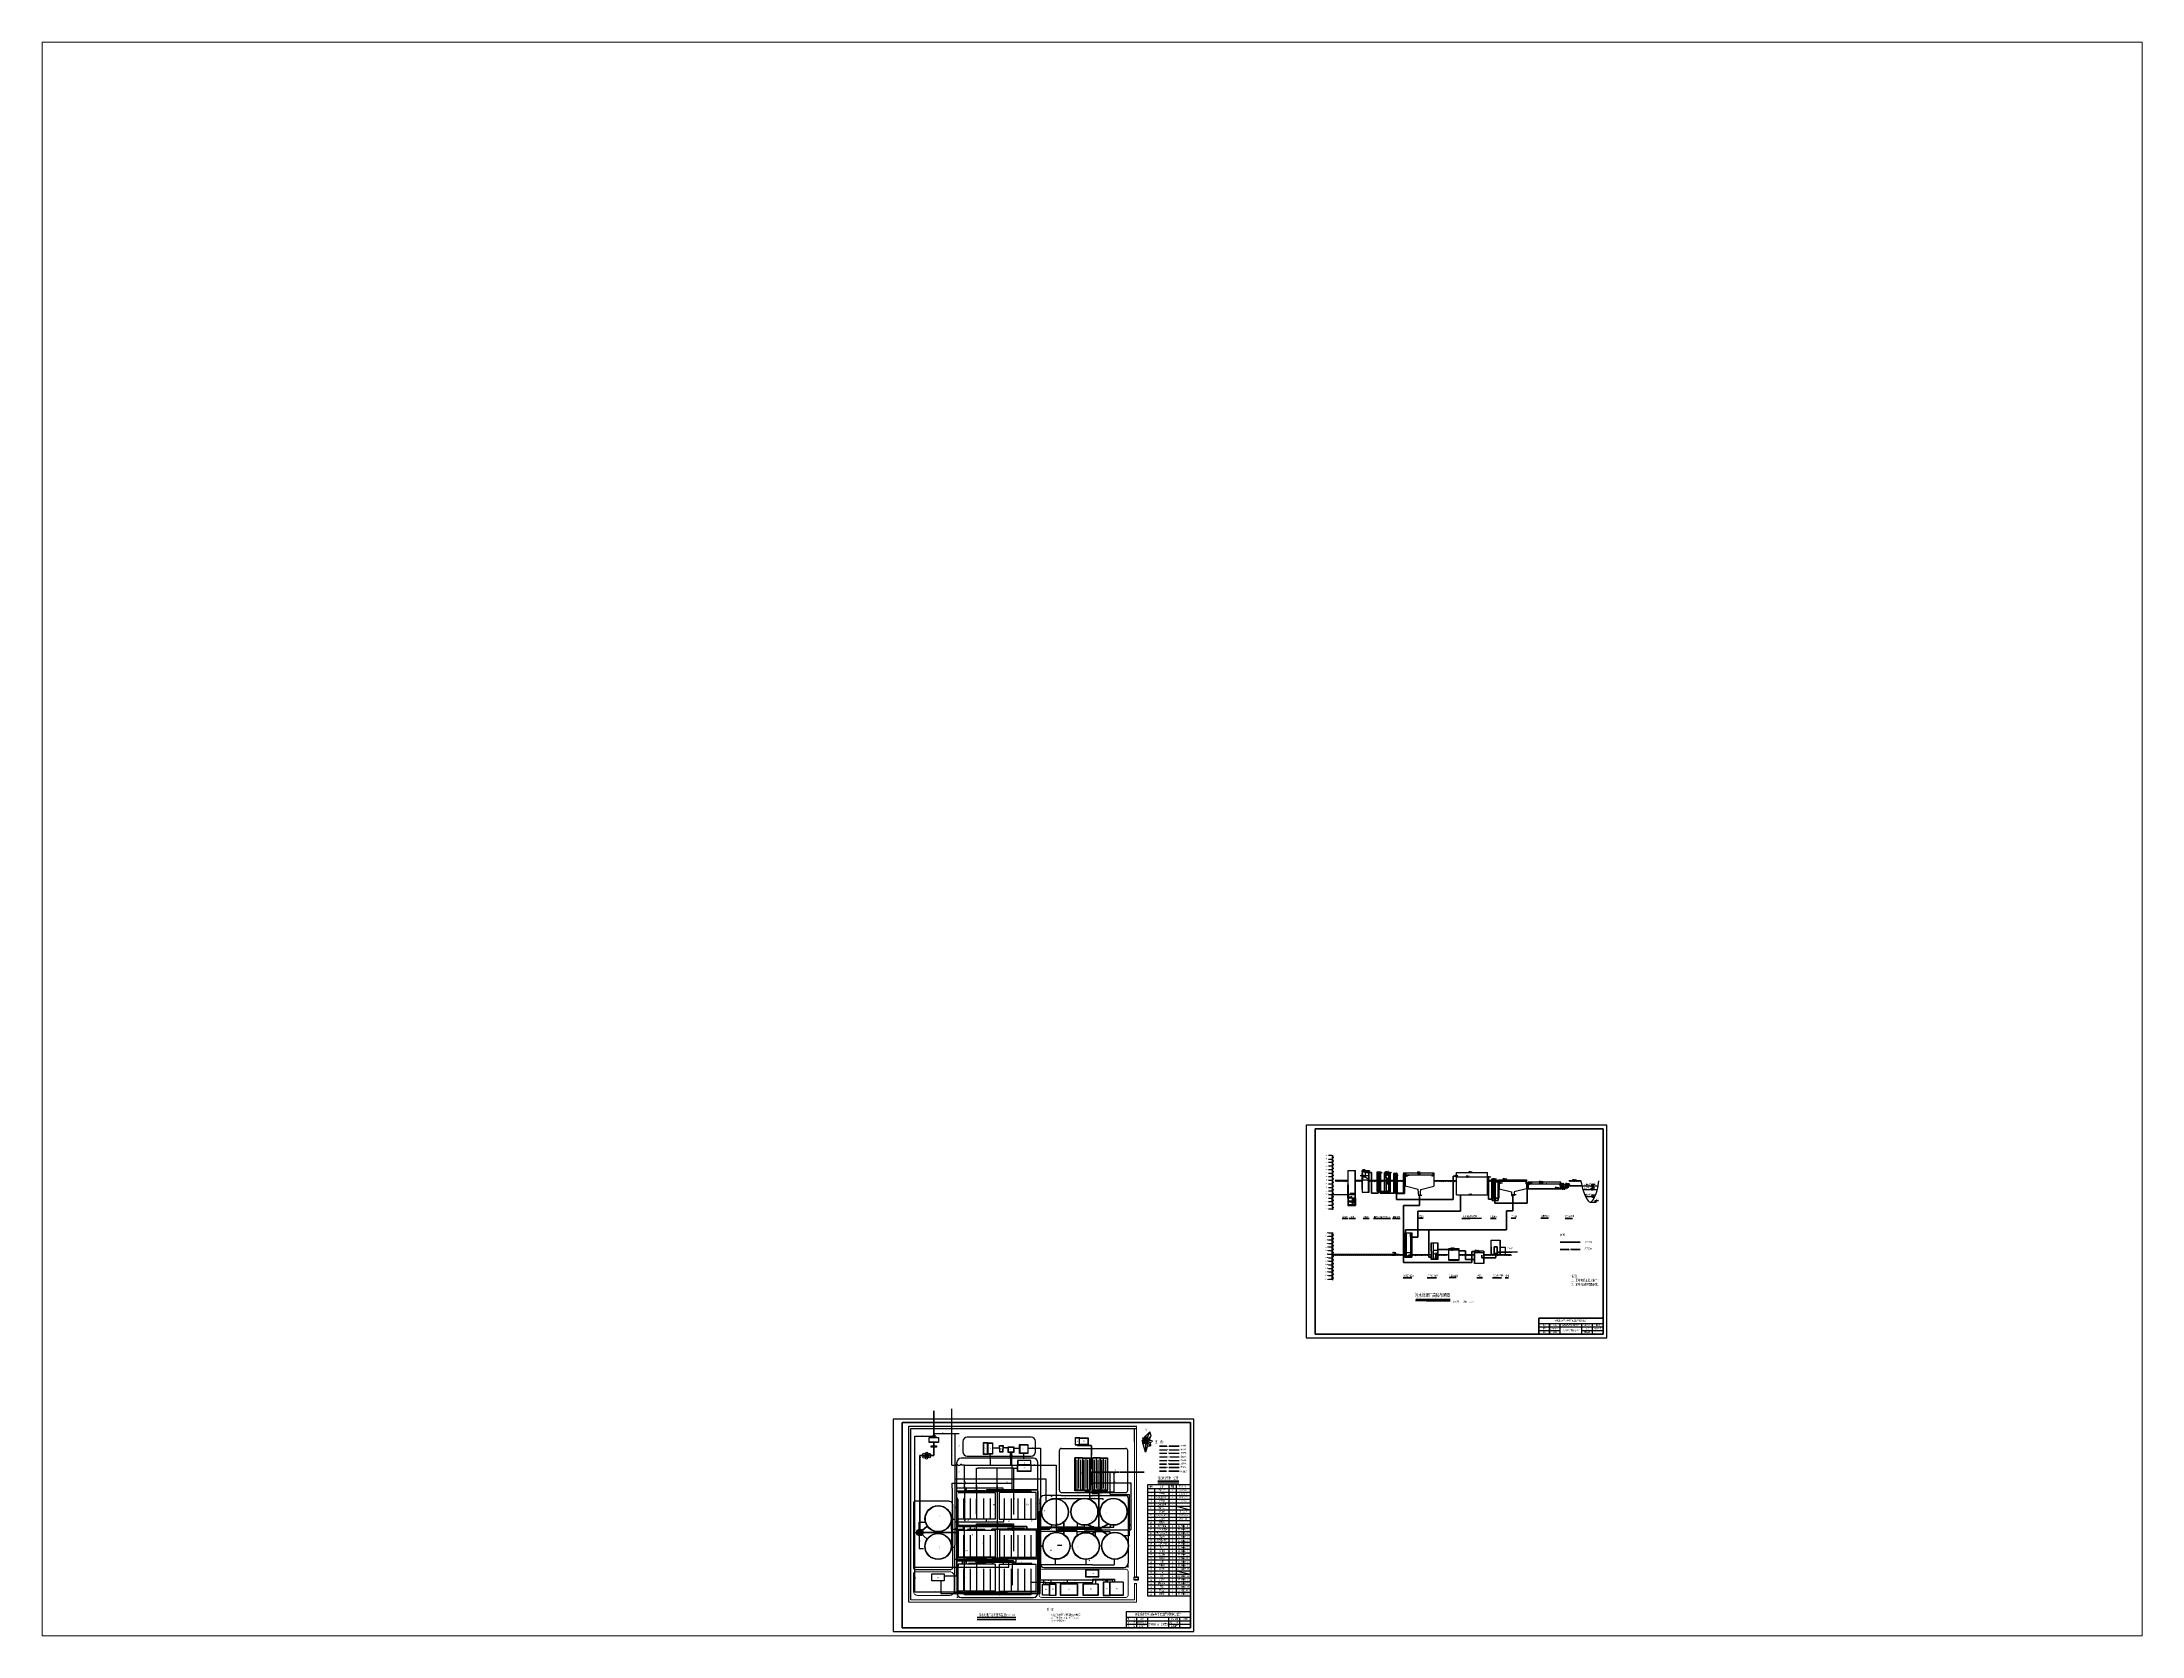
# Paper-space layout '布局2' of a CAD drawing. Header units: millimetres. Extents: x 26 to 231, y 20 to 176.
# The model-space entities are those that its viewports show. They can reach past a viewport. Long polylines and large blocks are cut down to what shows.
import ezdxf
from ezdxf.enums import TextEntityAlignment as Align

# ---------------------------------------------------------------- set-up
doc = ezdxf.new("R2010")
doc.units = ezdxf.units.MM
for name, pattern in [('ACAD_ISO02W100', [15, 12, -3]), ('ACAD_ISO03W100', [30, 12, -18]), ('ACAD_ISO04W100', [30, 24, -3, 0, -3]), ('ACAD_ISO05W100', [33, 24, -3, 0, -3, 0, -3]), ('ACAD_ISO08W100', [36, 24, -3, 6, -3]), ('ACAD_ISO11W100', [33, 12, -3, 12, -3, 0, -3]), ('CENTER', [2, 1.25, -0.25, 0.25, -0.25]), ('DASHEDX2', [38.1, 25.4, -12.7])]:
    doc.linetypes.add(name, pattern=pattern)
for name, color, linetype in [('di', 7, 'Continuous'), ('ZI', 50, 'Continuous'), ('其他构筑物', 200, 'Continuous'), ('厂区排水管线', 252, 'ACAD_ISO02W100'), ('厂区给水管', 150, 'ACAD_ISO04W100'), ('图框线和图表线', 7, 'Continuous'), ('地面', 7, 'Continuous'), ('文字', 7, 'Continuous'), ('构筑物', 7, 'Continuous'), ('比例尺', 7, 'Continuous'), ('水面标高', 92, 'Continuous'), ('污水处理构筑物', 6, 'Continuous'), ('污水构筑物', 250, 'Continuous'), ('污泥处理构筑物', 3, 'Continuous'), ('绿地', 3, 'Continuous'), ('草地', 96, 'Continuous'), ('超越管线', 7, 'ACAD_ISO05W100'), ('辅助构筑物和建筑物', 1, 'Continuous'), ('辅助线', 21, 'Continuous'), ('道路线', 2, 'Continuous')]:
    doc.layers.add(name, color=color, linetype=linetype)
for name, color, linetype, lineweight in [('加氯线', 4, 'Continuous', 35), ('回流污泥管', 82, 'ACAD_ISO05W100', 50), ('图层1', 7, 'Continuous', 53), ('标高', 250, 'Continuous', 20), ('污水管线', 5, 'Continuous', 50), ('污泥管线', 40, 'ACAD_ISO08W100', 50), ('消化液回流', 1, 'ACAD_ISO08W100', 50), ('空气管线', 30, 'ACAD_ISO11W100', 35), ('细实线', 7, 'Continuous', 25)]:
    doc.layers.add(name, color=color, linetype=linetype, lineweight=lineweight)
doc.styles.add('3', font='simfang.ttf', dxfattribs={"width": 0.7, "height": 3})
doc.styles.add('4', font='simfang.ttf', dxfattribs={"width": 0.7, "height": 8})
doc.styles.add('5', font='simfang.ttf', dxfattribs={"width": 0.7, "height": 5})
doc.styles.add('52', font='', dxfattribs={"width": 0.7, "height": 5})
doc.styles.get("Standard").update_dxf_attribs({"font": 'txt', "bigfont": 'gbcbig.shx'})
doc.styles.add('字体样', font='simfang.ttf', dxfattribs={"width": 0.7, "height": 5})
doc.styles.add('长仿宋', font='simfang.ttf', dxfattribs={"width": 0.7, "height": 4})
doc.styles.get('52').set_extended_font_data('FangSong_GB2312')
doc.dimstyles.new('高程', dxfattribs={"dimtxt": 15, "dimasz": 5, "dimexe": 0.18, "dimexo": 0.0625, "dimgap": 0.09, "dimtad": 0, "dimtih": 1, "dimtoh": 1, "dimdec": 4, "dimzin": 0, "dimdsep": 46, "dimtxsty": 'Standard', "dimcen": 0.09, "dimadec": 0, "dimazin": 0, "dimtfac": 1, "dimtdec": 4, "dimtofl": 0, "dimtmove": 0, "dimatfit": 3, "dimfxl": 1, "dimtolj": 1, "dimtzin": 0, "dimarcsym": 0})
pattern_1 = [(50, (80479.7979, -105875.8497), (1.82184669, -0.159390855), [0.1905, -2.0955]), (355, (80479.798, -105875.8497), (-0.35242826, 1.91056643), [0.1524, -1.6764]), (100.451, (80479.9497, -105875.863), (1.469425017, 1.751166878), [0.1619, -1.7809]), (46.1842, (80479.798, -105875.3417), (2.71079041, -0.42042328), [0.28575, -3.14325]), (96.6356, (80480.0238, -105875.3767), (2.374042345, 2.47425556), [0.24285, -2.67135]), (351.184, (80479.798, -105875.3417), (2.37404606, 2.47425118), [0.2286, -2.5146]), (21, (80480.0519, -105875.4687), (1.516148798, -1.022655185), [0.1905, -2.0955]), (326, (80480.052, -105875.4687), (0.618020283, 1.84187966), [0.1524, -1.6764]), (71.4514, (80480.1783, -105875.554), (2.134164908, 0.819228577), [0.1619, -1.7809]), (37.5, (80479.7979, -105875.8497), (0.0308860325, 0.8455503887), [0, -1.65608, 0, -1.7018, 0, -1.68275]), (7.5, (80479.7979, -105875.8497), (0.668196625, 1.001805748), [0, -0.97028, 0, -1.61798, 0, -0.64135]), (327.5, (80479.2315, -105875.8497), (1.3559059517, -0.05728744), [0, -0.635, 0, -1.9812, 0, -2.6289]), (317.5, (80478.9775, -105875.8497), (1.481291814, 0.25426491), [0, -0.8255, 0, -1.31572, 0, -1.8669])]

msp = doc.modelspace()

# ---------------------------------------------------------------- hatches: boundary and pattern name
h = msp.add_hatch()
h.set_pattern_fill('AR-CONC', color=256, scale=0.01, style=0)
h.set_pattern_definition(pattern_1)
h.paths.add_polyline_path([(6274.4, 1128.6), (6273.9, 1128.6), (6273.9, 1126.2), (6274.4, 1126.2)])
h = msp.add_hatch()
h.set_pattern_fill('AR-CONC', color=256, scale=0.01, style=0)
h.set_pattern_definition(pattern_1)
h.paths.add_polyline_path([(6286.8, 1128.6), (6286.3, 1128.6), (6286.3, 1125.8), (6286.8, 1125.8)])
h = msp.add_hatch()
h.set_pattern_fill('AR-CONC', color=256, scale=0.01, style=0)
h.set_pattern_definition(pattern_1)
h.paths.add_polyline_path([(6286.8, 1125.8), (6286.3, 1125.8), (6286.3, 1119.3), (6286.8, 1119.3)])
h = msp.add_hatch()
h.set_pattern_fill('AR-CONC', color=256, scale=0.01, style=0)
h.set_pattern_definition(pattern_1)
h.paths.add_polyline_path([(6286.8, 1118.5), (6286.3, 1119), (6286.3, 1061.5), (6286.8, 1061.5)])
h = msp.add_hatch()
h.set_pattern_fill('AR-CONC', color=256, scale=0.01, style=0)
h.set_pattern_definition(pattern_1)
h.paths.add_polyline_path([(6289.9, 1128.6), (6288.9, 1128.6), (6288.9, 1125.8), (6289.9, 1125.8)])
h = msp.add_hatch()
h.set_pattern_fill('AR-CONC', color=256, scale=0.01, style=0)
h.set_pattern_definition(pattern_1)
h.paths.add_polyline_path([(6289.9, 1125.8), (6288.9, 1125.8), (6288.9, 1119.3), (6289.9, 1119.3)])
h = msp.add_hatch()
h.set_pattern_fill('AR-CONC', color=256, scale=0.01, style=0)
h.set_pattern_definition(pattern_1)
h.paths.add_polyline_path([(6288.9, 1113.5), (6289.9, 1113.5), (6289.9, 1119.1), (6288.9, 1118.1)])
h = msp.add_hatch()
h.set_pattern_fill('AR-CONC', color=256, scale=0.01, style=0)
h.set_pattern_definition(pattern_1)
h.paths.add_polyline_path([(6288.9, 1066.1), (6289.9, 1067.1), (6289.9, 1113.5), (6288.9, 1113.5)])
h = msp.add_hatch()
h.set_pattern_fill('AR-CONC', color=256, scale=0.01, style=0)
h.set_pattern_definition([(50, (80538.873, -105891.2273), (1.82184669, -0.159390855), [0.1905, -2.0955]), (355, (80538.873, -105891.2273), (-0.35242826, 1.91056643), [0.1524, -1.6764]), (100.451, (80539.0248, -105891.2406), (1.469425017, 1.751166878), [0.1619, -1.7809]), (46.1842, (80538.873, -105890.7193), (2.71079041, -0.42042328), [0.28575, -3.14325]), (96.6356, (80539.099, -105890.7544), (2.374042345, 2.47425556), [0.24285, -2.67135]), (351.184, (80538.873, -105890.7193), (2.37404606, 2.47425118), [0.2286, -2.5146]), (21, (80539.127, -105890.8463), (1.516148798, -1.022655185), [0.1905, -2.0955]), (326, (80539.127, -105890.8463), (0.618020283, 1.84187966), [0.1524, -1.6764]), (71.4514, (80539.2533, -105890.9316), (2.134164908, 0.819228577), [0.1619, -1.7809]), (37.5, (80538.873, -105891.22733), (0.0308860325, 0.8455503887), [0, -1.65608, 0, -1.7018, 0, -1.68275]), (7.5, (80538.873, -105891.2273), (0.668196625, 1.001805748), [0, -0.97028, 0, -1.61798, 0, -0.64135]), (327.5, (80538.3066, -105891.2273), (1.3559059517, -0.05728744), [0, -0.635, 0, -1.9812, 0, -2.6289]), (317.5, (80538.0526, -105891.2273), (1.481291814, 0.25426491), [0, -0.8255, 0, -1.31572, 0, -1.8669])])
h.paths.add_polyline_path([(6393.4, 1053.1), (6393.4, 1084.2), (6392.4, 1084.2), (6392.4, 1053.1), (6392.4, 1052.9), (6395.4, 1052.9), (6395.4, 1052.9), (6395.4, 1052.9), (6403, 1052.9), (6403, 1052.9), (6403.3, 1052.5), (6422.4, 1052.5), (6422.4, 1053.2), (6422.4, 1058.4), (6421.4, 1058.4), (6421.4, 1053.2), (6421.4, 1053.1), (6420.4, 1053.1)])
h = msp.add_hatch()
h.set_pattern_fill('AR-CONC', color=256, scale=0.01, style=0)
h.set_pattern_definition([(50, (80412.826, -105891.1429), (1.82184669, -0.159390855), [0.1905, -2.0955]), (355, (80412.826, -105891.1429), (-0.35242826, 1.91056643), [0.1524, -1.6764]), (100.451, (80412.9779, -105891.1562), (1.469425017, 1.751166878), [0.1619, -1.7809]), (46.1842, (80412.826, -105890.635), (2.71079041, -0.42042328), [0.28575, -3.14325]), (96.6356, (80413.052, -105890.67), (2.374042345, 2.47425556), [0.24285, -2.67135]), (351.184, (80412.826, -105890.635), (2.37404606, 2.47425118), [0.2286, -2.5146]), (21, (80413.08, -105890.7619), (1.516148798, -1.022655185), [0.1905, -2.0955]), (326, (80413.08, -105890.7619), (0.618020283, 1.84187966), [0.1524, -1.6764]), (71.4514, (80413.2064, -105890.8471), (2.134164908, 0.819228577), [0.1619, -1.7809]), (37.5, (80412.82603, -105891.1429), (0.0308860325, 0.8455503887), [0, -1.65608, 0, -1.7018, 0, -1.68275]), (7.5, (80412.826, -105891.1429), (0.668196625, 1.001805748), [0, -0.97028, 0, -1.61798, 0, -0.64135]), (327.5, (80412.2596, -105891.1429), (1.3559059517, -0.05728744), [0, -0.635, 0, -1.9812, 0, -2.6289]), (317.5, (80412.0056, -105891.1429), (1.481291814, 0.25426491), [0, -0.8255, 0, -1.31572, 0, -1.8669])])
h.paths.add_polyline_path([(6422.4, 1084.2), (6421.4, 1084.2), (6421.4, 1053.2), (6422.4, 1053.2)])
h.paths.add_polyline_path([(6393.4, 1084.2), (6392.4, 1084.2), (6392.4, 1053.1), (6393.4, 1053.1)])
at = {"layer": 'di', "lineweight": -3}
h = msp.add_hatch(dxfattribs=at)
h.set_pattern_fill('AR-CONC', color=256, scale=0.01, style=0)
h.set_pattern_definition([(50, (5926.1437, 813.4678), (1.8218467, -0.159391), [0.1905, -2.0955]), (355, (5926.1437, 813.4678), (-0.352428, 1.9105664), [0.1524, -1.6764]), (100.451, (5926.2956, 813.4546), (1.469425, 1.751167), [0.1619, -1.7809]), (46.1842, (5926.1437, 813.9758), (2.71079, -0.420423), [0.28575, -3.14325]), (96.6356, (5926.3696, 813.9408), (2.374042, 2.474256), [0.24285, -2.67135]), (351.184, (5926.1437, 813.9758), (2.374046, 2.474251), [0.2286, -2.5146]), (21, (5926.3977, 813.8488), (1.516149, -1.022655), [0.1905, -2.0955]), (326, (5926.3977, 813.8488), (0.61802, 1.8418797), [0.1524, -1.6764]), (71.4514, (5926.5241, 813.7636), (2.134165, 0.8192286), [0.1619, -1.7809]), (37.5, (5926.14375, 813.46783), (0.030886, 0.8455504), [0, -1.65608, 0, -1.7018, 0, -1.68275]), (7.5, (5926.14375, 813.4678), (0.6681966, 1.0018057), [0, -0.97028, 0, -1.61798, 0, -0.64135]), (327.5, (5925.5773, 813.46783), (1.35590595, -0.0572874), [0, -0.635, 0, -1.9812, 0, -2.6289]), (317.5, (5925.3233, 813.4678), (1.4812918, 0.254265), [0, -0.8255, 0, -1.31572, 0, -1.8669])])
h.paths.add_polyline_path([(6345.2, 1098.1), (6344.2, 1098.1), (6344.2, 1078.1), (6344.2, 1067.7), (6344.2, 1056.9), (6345.2, 1056.9), (6345.2, 1067.7), (6345.2, 1078.1)])
h.paths.add_polyline_path([(6362.2, 1073.9), (6361.2, 1073.9), (6361.2, 1055.7), (6345.2, 1055.7), (6345.2, 1056.9), (6344.2, 1056.9), (6344.2, 1054.7), (6362.2, 1054.7)])
h.paths.add_polyline_path([(6350.6, 1069.4), (6350.1, 1069.4), (6350.1, 1055.7), (6350.6, 1055.7)], flags=17)
h.paths.add_polyline_path([(6350.6, 1098.1), (6350.1, 1098.1), (6350.1, 1069.4), (6350.6, 1069.4)])
h.paths.add_polyline_path([(6362.2, 1098.1), (6361.2, 1098.1), (6361.2, 1073.9), (6362.2, 1073.9)])
h = msp.add_hatch(dxfattribs=at)
h.set_pattern_fill('AR-CONC', color=256, scale=0.01, style=0)
h.set_pattern_definition([(50, (6041.318, 803.6723), (1.8218467, -0.159391), [0.1905, -2.0955]), (355, (6041.318, 803.6723), (-0.352428, 1.9105664), [0.1524, -1.6764]), (100.451, (6041.4698, 803.659), (1.469425, 1.751167), [0.1619, -1.7809]), (46.1842, (6041.318, 804.1803), (2.71079, -0.420423), [0.28575, -3.14325]), (96.6356, (6041.5439, 804.1453), (2.374042, 2.474256), [0.24285, -2.67135]), (351.184, (6041.318, 804.1803), (2.374046, 2.474251), [0.2286, -2.5146]), (21, (6041.572, 804.0533), (1.5161488, -1.022655), [0.1905, -2.0955]), (326, (6041.572, 804.0533), (0.61802, 1.8418797), [0.1524, -1.6764]), (71.4514, (6041.6983, 803.9681), (2.134165, 0.8192286), [0.1619, -1.7809]), (37.5, (6041.31797, 803.67234), (0.030886, 0.8455504), [0, -1.65608, 0, -1.7018, 0, -1.68275]), (7.5, (6041.318, 803.6723), (0.6681966, 1.0018057), [0, -0.97028, 0, -1.61798, 0, -0.64135]), (327.5, (6040.75155, 803.67234), (1.35590595, -0.05728744), [0, -0.635, 0, -1.9812, 0, -2.6289]), (317.5, (6040.4975, 803.6723), (1.4812918, 0.254265), [0, -0.8255, 0, -1.31572, 0, -1.8669])])
h.paths.add_polyline_path([(6512.2, 1108.4), (6511.2, 1108.4), (6511.2, 1070.1), (6512.2, 1070.1)])
h.paths.add_polyline_path([(6537.2, 1088.4), (6537.2, 1108.4), (6536.2, 1108.4), (6536.2, 1090.1), (6536.2, 1069.4), (6512.2, 1069.4), (6512.2, 1070.1), (6511.2, 1070.1), (6511.2, 1068.4), (6537.2, 1068.4)])

# ---------------------------------------------------------------- linework, layer by layer
for p, q in [((6835.2, 1429.6), (5994.2, 1429.6)), ((5994.2, 1429.6), (5994.2, 835.6)), ((6835.2, 835.6), (6835.2, 1429.6)), ((6066.6, 1345.2), (6056.6, 1345.2)), ((6056.6, 1335.2), (6066.6, 1335.2)), ((6066.6, 1325.2), (6056.6, 1325.2)), ((6066.6, 1315.2), (6056.6, 1315.2)), ((6066.6, 1305.2), (6056.6, 1305.2)), ((6066.6, 1295.2), (6056.6, 1295.2)), ((6066.6, 1345.2), (6069.6, 1345.2)), ((6066.6, 1344.2), (6069.6, 1344.2)), ((6066.6, 1343.2), (6069.6, 1343.2)), ((6066.6, 1342.2), (6069.6, 1342.2)), ((6066.6, 1341.2), (6069.6, 1341.2)), ((6066.6, 1340.2), (6071.6, 1340.2)), ((6066.6, 1339.2), (6069.6, 1339.2)), ((6066.6, 1338.2), (6069.6, 1338.2)), ((6066.6, 1337.2), (6069.6, 1337.2)), ((6066.6, 1336.2), (6069.6, 1336.2)), ((6066.6, 1335.2), (6069.6, 1335.2)), ((6066.6, 1334.2), (6069.6, 1334.2)), ((6066.6, 1333.2), (6069.6, 1333.2)), ((6066.6, 1332.2), (6069.6, 1332.2)), ((6066.6, 1331.2), (6069.6, 1331.2)), ((6066.6, 1330.2), (6071.6, 1330.2)), ((6066.6, 1329.2), (6069.6, 1329.2)), ((6066.6, 1328.2), (6069.6, 1328.2)), ((6066.6, 1327.2), (6069.6, 1327.2)), ((6066.6, 1326.2), (6069.6, 1326.2)), ((6066.6, 1325.2), (6069.6, 1325.2)), ((6066.6, 1324.2), (6069.6, 1324.2)), ((6066.6, 1323.2), (6069.6, 1323.2)), ((6066.6, 1322.2), (6069.6, 1322.2)), ((6066.6, 1321.2), (6069.6, 1321.2)), ((6066.6, 1320.2), (6071.6, 1320.2)), ((6066.6, 1319.2), (6069.6, 1319.2)), ((6066.6, 1318.2), (6069.6, 1318.2)), ((6066.6, 1317.2), (6069.6, 1317.2)), ((6066.6, 1316.2), (6069.6, 1316.2)), ((6066.6, 1315.2), (6069.6, 1315.2)), ((6066.6, 1314.2), (6069.6, 1314.2)), ((6066.6, 1313.2), (6069.6, 1313.2)), ((6066.6, 1312.2), (6069.6, 1312.2)), ((6066.6, 1311.2), (6069.6, 1311.2)), ((6066.6, 1310.2), (6071.6, 1310.2)), ((6066.6, 1309.2), (6069.6, 1309.2)), ((6066.6, 1308.2), (6069.6, 1308.2)), ((6066.6, 1307.2), (6069.6, 1307.2)), ((6066.6, 1306.2), (6069.6, 1306.2)), ((6066.6, 1305.2), (6069.6, 1305.2)), ((6066.6, 1304.2), (6069.6, 1304.2)), ((6066.6, 1303.2), (6069.6, 1303.2)), ((6066.6, 1302.2), (6069.6, 1302.2)), ((6066.6, 1301.2), (6069.6, 1301.2)), ((6066.6, 1300.2), (6071.6, 1300.2)), ((6066.6, 1299.2), (6069.6, 1299.2)), ((6066.6, 1298.2), (6069.6, 1298.2)), ((6066.6, 1297.2), (6069.6, 1297.2)), ((6066.6, 1296.2), (6069.6, 1296.2)), ((6066.6, 1295.2), (6069.6, 1295.2)), ((6066.6, 1294.2), (6069.6, 1294.2)), ((6066.6, 1293.2), (6069.6, 1293.2)), ((6111.2, 1303.4), (6111.2, 1266.3)), ((6112, 1263.3), (6112, 1303.4)), ((6131.2, 1263.3), (6131.2, 1303.4)), ((6132, 1263.3), (6132, 1303.4)), ((6132, 1263.3), (6132, 1297.1)), ((6150.8, 1298.4), (6150.8, 1302.8)), ((6151.6, 1302.8), (6150.8, 1302.8)), ((6150.8, 1298.4), (6150.8, 1242.9)), ((6150.8, 1250.5), (6150.8, 1295.2)), ((6151.6, 1293.2), (6150.8, 1293.2)), ((6151.6, 1295.5), (6151.6, 1302.9)), ((6151.6, 1299.9), (6160.9, 1299.9)), ((6151.6, 1295.2), (6151.6, 1295.5)), ((6151.6, 1295.1), (6151.6, 1295.2)), ((6151.6, 1295.1), (6151.6, 1275.9)), ((6159.1, 1285.9), (6161.3, 1302.8)), ((6169.6, 1275.9), (6169.6, 1302.8)), ((6170.4, 1242.8), (6170.4, 1302.9)), ((6170.4, 1302.9), (6170.4, 1298.5)), ((6197.9, 1295.3), (6196.7, 1295.3)), ((6197.5, 1294.9), (6196.9, 1294.9)), ((6066.6, 1285.2), (6056.6, 1285.2)), ((6066.6, 1275.2), (6056.6, 1275.2)), ((6066.6, 1265.2), (6056.6, 1265.2)), ((6066.6, 1255.2), (6056.6, 1255.2)), ((6066.6, 1235.2), (6056.6, 1235.2)), ((6066.6, 1292.2), (6069.6, 1292.2)), ((6066.6, 1291.2), (6069.6, 1291.2)), ((6066.6, 1290.2), (6071.6, 1290.2)), ((6066.6, 1289.2), (6069.6, 1289.2)), ((6066.6, 1288.2), (6069.6, 1288.2)), ((6066.6, 1287.2), (6069.6, 1287.2)), ((6066.6, 1286.2), (6069.6, 1286.2)), ((6066.6, 1285.2), (6069.6, 1285.2)), ((6066.6, 1284.2), (6069.6, 1284.2)), ((6066.6, 1283.2), (6069.6, 1283.2)), ((6066.6, 1282.2), (6069.6, 1282.2)), ((6066.6, 1281.2), (6069.6, 1281.2)), ((6066.6, 1280.2), (6071.6, 1280.2)), ((6066.6, 1279.2), (6069.6, 1279.2)), ((6066.6, 1278.2), (6069.6, 1278.2)), ((6066.6, 1277.2), (6069.6, 1277.2)), ((6066.6, 1276.2), (6069.6, 1276.2)), ((6066.6, 1275.2), (6069.6, 1275.2)), ((6066.6, 1274.2), (6069.6, 1274.2)), ((6066.6, 1273.2), (6069.6, 1273.2)), ((6066.6, 1272.2), (6069.6, 1272.2)), ((6066.6, 1271.2), (6069.6, 1271.2)), ((6066.6, 1270.2), (6071.6, 1270.2)), ((6066.6, 1269.2), (6069.6, 1269.2)), ((6066.6, 1268.2), (6069.6, 1268.2)), ((6066.6, 1267.2), (6069.6, 1267.2)), ((6066.6, 1266.2), (6069.6, 1266.2)), ((6066.6, 1265.2), (6069.6, 1265.2)), ((6066.6, 1264.2), (6069.6, 1264.2)), ((6066.6, 1263.2), (6069.6, 1263.2)), ((6066.6, 1262.2), (6069.6, 1262.2)), ((6066.6, 1261.2), (6069.6, 1261.2)), ((6066.6, 1260.2), (6071.6, 1260.2)), ((6066.6, 1259.2), (6069.6, 1259.2)), ((6066.6, 1258.2), (6069.6, 1258.2)), ((6066.6, 1257.2), (6069.6, 1257.2)), ((6066.6, 1256.2), (6069.6, 1256.2)), ((6066.6, 1255.2), (6069.6, 1255.2)), ((6066.6, 1254.2), (6069.6, 1254.2)), ((6066.6, 1253.2), (6069.6, 1253.2)), ((6066.6, 1252.2), (6069.6, 1252.2)), ((6066.6, 1251.2), (6069.6, 1251.2)), ((6066.6, 1250.2), (6071.6, 1250.2)), ((6066.6, 1249.2), (6069.6, 1249.2)), ((6066.6, 1248.2), (6069.6, 1248.2)), ((6066.6, 1247.2), (6069.6, 1247.2)), ((6066.6, 1246.2), (6069.6, 1246.2)), ((6066.6, 1245.2), (6069.6, 1245.2)), ((6066.6, 1244.2), (6069.6, 1244.2)), ((6066.6, 1243.2), (6069.6, 1243.2)), ((6066.6, 1242.2), (6069.6, 1242.2)), ((6066.6, 1241.2), (6069.6, 1241.2)), ((6066.6, 1240.2), (6071.6, 1240.2)), ((6066.6, 1239.2), (6069.6, 1239.2)), ((6066.6, 1238.2), (6069.6, 1238.2)), ((6066.6, 1237.2), (6069.6, 1237.2)), ((6066.6, 1236.2), (6069.6, 1236.2)), ((6066.6, 1235.2), (6069.6, 1235.2)), ((6066.6, 1234.2), (6069.6, 1234.2)), ((6111.2, 1225.9), (6111.2, 1263.3)), ((6112, 1263.3), (6112, 1208.4)), ((6112, 1236.4), (6131.2, 1236.4)), ((6126.8, 1238.5), (6116.8, 1238.5)), ((6126.8, 1238.5), (6128.9, 1236.4)), ((6131.1, 1238.5), (6126.8, 1238.5)), ((6130.9, 1236), (6126.9, 1236)), ((6128.9, 1236), (6128.3, 1236)), ((6129.2, 1235.6), (6128.6, 1235.6)), ((6128.9, 1236.4), (6131.1, 1238.5)), ((6128.9, 1236), (6129.5, 1236)), ((6131.2, 1225.9), (6131.2, 1263.3)), ((6131.2, 1233.8), (6131.2, 1233.8)), ((6132, 1225.9), (6132, 1263.3)), ((6169.6, 1288.2), (6145.5, 1288.3)), ((6150.2, 1275.3), (6151.6, 1275.3)), ((6153.6, 1285.9), (6151.6, 1285.9)), ((6152.2, 1242.9), (6152.2, 1275.9)), ((6153.6, 1285.9), (6159.1, 1285.9)), ((6159.1, 1285.9), (6160.6, 1285.9)), ((6160.6, 1285.9), (6165.4, 1280.9)), ((6164.4, 1275.9), (6162.8, 1275.9)), ((6165.4, 1280.9), (6169.6, 1280.9)), ((6165.4, 1275.9), (6169.6, 1275.9)), ((6169, 1242.9), (6169, 1275.9)), ((6169.6, 1291.7), (6169.6, 1292)), ((6169.6, 1275.9), (6169.6, 1291.7)), ((6169.6, 1289.3), (6170.4, 1289.3)), ((6243.9, 1291.4), (6242.7, 1291.4)), ((6243.5, 1291), (6242.9, 1291)), ((6245.7, 1287.6), (6244.5, 1287.6)), ((6245.3, 1287.2), (6244.7, 1287.2)), ((6308.5, 1290.7), (6307.2, 1290.7)), ((6308, 1290.3), (6307.4, 1290.3)), ((6518.1, 1275.8), (6516.8, 1275.8)), ((6517.6, 1275.4), (6517, 1275.4)), ((6617.7, 1266.6), (6616.2, 1266.6)), ((6617.1, 1266.2), (6616.5, 1266.2)), ((6667.1, 1265.8), (6665.5, 1265.8)), ((6666.5, 1265.4), (6665.9, 1265.4)), ((6705.7, 1264.2), (6704.2, 1264.2)), ((6705.1, 1263.8), (6704.5, 1263.8)), ((6066.6, 1225.2), (6056.6, 1225.2)), ((6066.6, 1215.2), (6056.6, 1215.2)), ((6066.6, 1205.2), (6056.6, 1205.2)), ((6066.6, 1195.2), (6056.6, 1195.2)), ((6066.6, 1233.2), (6069.6, 1233.2)), ((6066.6, 1232.2), (6069.6, 1232.2)), ((6066.6, 1231.2), (6069.6, 1231.2)), ((6066.6, 1230.2), (6071.6, 1230.2)), ((6066.6, 1229.2), (6069.6, 1229.2)), ((6066.6, 1228.2), (6069.6, 1228.2)), ((6066.6, 1227.2), (6069.6, 1227.2)), ((6066.6, 1226.2), (6069.6, 1226.2)), ((6066.6, 1225.2), (6069.6, 1225.2)), ((6066.6, 1224.2), (6069.6, 1224.2)), ((6066.6, 1223.2), (6069.6, 1223.2)), ((6066.6, 1222.2), (6069.6, 1222.2)), ((6066.6, 1221.2), (6069.6, 1221.2)), ((6066.6, 1220.2), (6071.6, 1220.2)), ((6066.6, 1219.2), (6069.6, 1219.2)), ((6066.6, 1218.2), (6069.6, 1218.2)), ((6066.6, 1217.2), (6069.6, 1217.2)), ((6066.6, 1216.2), (6069.6, 1216.2)), ((6066.6, 1215.2), (6066.6, 1205.2)), ((6066.6, 1215.2), (6069.6, 1215.2)), ((6066.6, 1214.2), (6069.6, 1214.2)), ((6066.6, 1213.2), (6069.6, 1213.2)), ((6066.6, 1212.2), (6069.6, 1212.2)), ((6066.6, 1211.2), (6069.6, 1211.2)), ((6066.6, 1210.2), (6071.6, 1210.2)), ((6066.6, 1209.2), (6069.6, 1209.2)), ((6066.6, 1208.2), (6069.6, 1208.2)), ((6066.6, 1207.2), (6069.6, 1207.2)), ((6066.6, 1206.2), (6069.6, 1206.2)), ((6066.6, 1205.2), (6069.6, 1205.2)), ((6066.6, 1205.2), (6069.6, 1205.2)), ((6066.6, 1204.2), (6069.6, 1204.2)), ((6066.6, 1203.2), (6069.6, 1203.2)), ((6066.6, 1202.2), (6069.6, 1202.2)), ((6066.6, 1201.2), (6069.6, 1201.2)), ((6066.6, 1200.2), (6071.6, 1200.2)), ((6066.6, 1199.2), (6069.6, 1199.2)), ((6066.6, 1198.2), (6069.6, 1198.2)), ((6066.6, 1197.2), (6069.6, 1197.2)), ((6066.6, 1196.2), (6069.6, 1196.2)), ((6066.6, 1195.2), (6069.6, 1195.2)), ((6111.2, 1217.9), (6111.2, 1213.8)), ((6111.2, 1213.8), (6111.2, 1205.1)), ((6111.2, 1205.1), (6132, 1205.1)), ((6112, 1215.4), (6131.2, 1215.4)), ((6112, 1208.5), (6131.2, 1208.5)), ((6121.9, 1215), (6117.9, 1215)), ((6120.2, 1214.6), (6119.6, 1214.6)), ((6120.9, 1226.4), (6123.1, 1228.6)), ((6122.9, 1212.5), (6122.9, 1208.5)), ((6124.8, 1212.4), (6122.9, 1212.4)), ((6123.2, 1214.4), (6123.2, 1216.1)), ((6123.2, 1212.4), (6123.2, 1213.5)), ((6123.4, 1213), (6123.4, 1213.3)), ((6123.4, 1212.4), (6123.4, 1213)), ((6123.5, 1216.4), (6123.6, 1216.4)), ((6128.9, 1214.1), (6123.5, 1214.1)), ((6128.9, 1213.8), (6123.5, 1213.8)), ((6123.6, 1217.3), (6123.6, 1218)), ((6123.6, 1218), (6128.8, 1218)), ((6123.6, 1218), (6123.7, 1218)), ((6123.6, 1216.7), (6123.6, 1217.3)), ((6123.6, 1216.7), (6125.8, 1216.7)), ((6123.6, 1216.4), (6123.6, 1216.7)), ((6123.7, 1216.7), (6123.6, 1216.7)), ((6123.6, 1216.4), (6126.2, 1216.4)), ((6123.6, 1214.1), (6123.6, 1213.8)), ((6123.7, 1224.9), (6123.7, 1225)), ((6123.7, 1224.9), (6123.7, 1224.9)), ((6123.7, 1218.5), (6123.7, 1224.6)), ((6123.7, 1224.6), (6128.7, 1224.6)), ((6123.7, 1224.6), (6123.7, 1224.3)), ((6123.7, 1222.2), (6128.7, 1222.2)), ((6123.7, 1218), (6123.7, 1218.5)), ((6123.8, 1225.1), (6126.1, 1226.5)), ((6123.8, 1224.8), (6126.2, 1224.8)), ((6128.6, 1224.8), (6123.8, 1224.8)), ((6123.8, 1217.8), (6123.8, 1216.8)), ((6123.9, 1213.3), (6123.9, 1212.4)), ((6123.9, 1212.4), (6124.8, 1212.4)), ((6124.1, 1224.6), (6124.1, 1224.8)), ((6125.8, 1212.4), (6124.8, 1212.4)), ((6124.8, 1212.4), (6125.2, 1212.4)), ((6125.2, 1212.4), (6125.5, 1213.3)), ((6125.8, 1216.7), (6126.7, 1216.7)), ((6125.8, 1213.5), (6126.2, 1213.5)), ((6125.8, 1212.4), (6129.1, 1212.4)), ((6125.9, 1216.8), (6125.9, 1217.2)), ((6125.9, 1216.7), (6125.9, 1216.7)), ((6126, 1217.3), (6126.4, 1217.3)), ((6128.6, 1224.8), (6126.2, 1224.8)), ((6126.2, 1216.4), (6128.8, 1216.4)), ((6126.6, 1213.5), (6126.2, 1213.5)), ((6128.6, 1225.1), (6126.3, 1226.5)), ((6126.5, 1217.2), (6126.5, 1216.8)), ((6126.7, 1216.7), (6128.8, 1216.7)), ((6127.3, 1212.4), (6126.9, 1213.3)), ((6127.3, 1212.4), (6128.6, 1212.4)), ((6128.3, 1224.6), (6128.3, 1224.8)), ((6128.7, 1224.6), (6128.6, 1224.6)), ((6128.6, 1217.8), (6128.6, 1216.8)), ((6128.6, 1213.3), (6128.6, 1212.4)), ((6128.7, 1224.9), (6128.7, 1225)), ((6128.7, 1221.7), (6128.7, 1224.6)), ((6128.7, 1221.7), (6128.7, 1218)), ((6128.8, 1218), (6128.7, 1218)), ((6128.8, 1218), (6128.7, 1218)), ((6128.7, 1216.7), (6128.8, 1216.7)), ((6128.8, 1218), (6128.8, 1216.7)), ((6128.8, 1217.3), (6128.8, 1218)), ((6128.8, 1216.7), (6128.8, 1217.3)), ((6128.8, 1216.7), (6128.8, 1216.4)), ((6128.8, 1216.4), (6128.9, 1216.4)), ((6128.8, 1213.8), (6128.8, 1214.1)), ((6129, 1213), (6129, 1213.3)), ((6129, 1212.4), (6129, 1213)), ((6129, 1212.4), (6129.2, 1212.4)), ((6129.1, 1212.4), (6131.2, 1212.4)), ((6129.2, 1216.7), (6129.2, 1213.8)), ((6129.4, 1216.7), (6129.2, 1216.7)), ((6129.2, 1216.1), (6129.2, 1214.4)), ((6129.2, 1213.8), (6129.4, 1213.8)), ((6129.2, 1213.5), (6129.2, 1212.4)), ((6129.4, 1213.8), (6129.4, 1216.7)), ((6129.4, 1213.8), (6129.4, 1216.7)), ((6129.4, 1216.7), (6129.7, 1216.7)), ((6129.7, 1213.8), (6129.4, 1213.8)), ((6129.7, 1216.7), (6129.7, 1213.8)), ((6129.9, 1216.3), (6129.7, 1216.3)), ((6129.7, 1216.1), (6129.7, 1214.4)), ((6129.7, 1215.3), (6129.7, 1214.1)), ((6129.7, 1214.1), (6129.9, 1214.1)), ((6129.9, 1214.1), (6129.9, 1216.3)), ((6129.9, 1215.4), (6129.9, 1215.4)), ((6129.9, 1215.4), (6130.7, 1215.4)), ((6129.9, 1215.4), (6130.7, 1215.4)), ((6129.9, 1215.4), (6130.7, 1215.4)), ((6131.2, 1225.9), (6131.2, 1213.8)), ((6131.2, 1208.4), (6131.2, 1213.8)), ((6131.2, 1209.6), (6131.2, 1209.6)), ((6132, 1225.9), (6132, 1217.9)), ((6132, 1217.9), (6132, 1205.1)), ((6056.6, 1128.5), (6066.6, 1128.5)), ((6066.6, 1118.5), (6056.6, 1118.5)), ((6066.6, 998.5), (6066.6, 1128.5)), ((6066.6, 1128.5), (6069.6, 1128.5)), ((6066.6, 1127.5), (6069.6, 1127.5)), ((6066.6, 1126.5), (6069.6, 1126.5)), ((6066.6, 1125.5), (6069.6, 1125.5)), ((6066.6, 1124.5), (6069.6, 1124.5)), ((6066.6, 1123.5), (6071.6, 1123.5)), ((6066.6, 1122.5), (6069.6, 1122.5)), ((6066.6, 1121.5), (6069.6, 1121.5)), ((6066.6, 1120.5), (6069.6, 1120.5)), ((6066.6, 1119.5), (6069.6, 1119.5)), ((6066.6, 1118.5), (6069.6, 1118.5)), ((6066.6, 1117.5), (6069.6, 1117.5)), ((6066.6, 1116.5), (6069.6, 1116.5)), ((6288.7, 1116.8), (6287.4, 1116.8)), ((6288.2, 1116.4), (6287.6, 1116.4)), ((6066.6, 1108.5), (6056.6, 1108.5)), ((6066.6, 1098.5), (6056.6, 1098.5)), ((6066.6, 1088.5), (6056.6, 1088.5)), ((6066.6, 1078.5), (6056.6, 1078.5)), ((6066.6, 1068.5), (6056.6, 1068.5)), ((6066.6, 1058.5), (6056.6, 1058.5)), ((6066.6, 1115.5), (6069.6, 1115.5)), ((6066.6, 1114.5), (6069.6, 1114.5)), ((6066.6, 1113.5), (6071.6, 1113.5)), ((6066.6, 1112.5), (6069.6, 1112.5)), ((6066.6, 1111.5), (6069.6, 1111.5)), ((6066.6, 1110.5), (6069.6, 1110.5)), ((6066.6, 1109.5), (6069.6, 1109.5)), ((6066.6, 1108.5), (6069.6, 1108.5)), ((6066.6, 1107.5), (6069.6, 1107.5)), ((6066.6, 1106.5), (6069.6, 1106.5)), ((6066.6, 1105.5), (6069.6, 1105.5)), ((6066.6, 1104.5), (6069.6, 1104.5)), ((6066.6, 1103.5), (6071.6, 1103.5)), ((6066.6, 1102.5), (6069.6, 1102.5)), ((6066.6, 1101.5), (6069.6, 1101.5)), ((6066.6, 1100.5), (6069.6, 1100.5)), ((6066.6, 1099.5), (6069.6, 1099.5)), ((6066.6, 1098.5), (6069.6, 1098.5)), ((6066.6, 1097.5), (6069.6, 1097.5)), ((6066.6, 1096.5), (6069.6, 1096.5)), ((6066.6, 1095.5), (6069.6, 1095.5)), ((6066.6, 1094.5), (6069.6, 1094.5)), ((6066.6, 1093.5), (6071.6, 1093.5)), ((6066.6, 1092.5), (6069.6, 1092.5)), ((6066.6, 1091.5), (6069.6, 1091.5)), ((6066.6, 1090.5), (6069.6, 1090.5)), ((6066.6, 1089.5), (6069.6, 1089.5)), ((6066.6, 1088.5), (6069.6, 1088.5)), ((6066.6, 1087.5), (6069.6, 1087.5)), ((6066.6, 1086.5), (6069.6, 1086.5)), ((6066.6, 1085.5), (6069.6, 1085.5)), ((6066.6, 1084.5), (6069.6, 1084.5)), ((6066.6, 1083.5), (6071.6, 1083.5)), ((6066.6, 1082.5), (6069.6, 1082.5)), ((6066.6, 1081.5), (6069.6, 1081.5)), ((6066.6, 1080.5), (6066.6, 1081.2)), ((6066.6, 1080.5), (6069.6, 1080.5)), ((6066.6, 1080.5), (6066.6, 1080.5)), ((6066.6, 1079.5), (6069.6, 1079.5)), ((6066.6, 1078.5), (6069.6, 1078.5)), ((6066.6, 1077.5), (6069.6, 1077.5)), ((6066.6, 1076.5), (6069.6, 1076.5)), ((6066.6, 1075.5), (6069.6, 1075.5)), ((6066.6, 1074.5), (6069.6, 1074.5)), ((6066.6, 1073.5), (6066.6, 1074.2)), ((6066.6, 1073.5), (6071.6, 1073.5)), ((6066.6, 1072.5), (6069.6, 1072.5)), ((6066.6, 1071.5), (6069.6, 1071.5)), ((6066.6, 1070.5), (6069.6, 1070.5)), ((6066.6, 1069.5), (6069.6, 1069.5)), ((6066.6, 1068.5), (6069.6, 1068.5)), ((6066.6, 1067.5), (6069.6, 1067.5)), ((6066.6, 1066.5), (6069.6, 1066.5)), ((6066.6, 1065.5), (6069.6, 1065.5)), ((6066.6, 1064.5), (6069.6, 1064.5)), ((6066.6, 1063.5), (6071.6, 1063.5)), ((6066.6, 1062.5), (6069.6, 1062.5)), ((6066.6, 1061.5), (6069.6, 1061.5)), ((6066.6, 1060.5), (6069.6, 1060.5)), ((6066.6, 1059.5), (6069.6, 1059.5)), ((6066.6, 1058.5), (6069.6, 1058.5)), ((6272.9, 1074.1), (6271.6, 1074.1)), ((6272.4, 1073.7), (6271.8, 1073.7)), ((6344.2, 1054.7), (6344.2, 1067.7)), ((6345.2, 1067.7), (6345.2, 1055.7)), ((6392.4, 1084.2), (6392.4, 1053.1)), ((6393.4, 1053.1), (6393.4, 1084.2)), ((6393.4, 1081.2), (6421.4, 1081.2)), ((6400.5, 1080.8), (6403.2, 1080.8)), ((6401.1, 1080.4), (6402.4, 1080.4)), ((6421.4, 1084.2), (6421.4, 1053.2)), ((6422.4, 1053.2), (6422.4, 1084.2)), ((6490.2, 1077.2), (6465.2, 1077.2)), ((6466.2, 1074.2), (6490.2, 1074.2)), ((6466.2, 1074.2), (6490.2, 1074.2)), ((6473.5, 1073.9), (6475, 1073.9)), ((6474, 1073.5), (6474.6, 1073.5)), ((6490.2, 1077.2), (6491.3, 1077.2)), ((6511, 1068.4), (6537.2, 1068.4)), ((6512.2, 1069.4), (6536.2, 1069.4)), ((6066.6, 1048.5), (6056.6, 1048.5)), ((6066.6, 1038.5), (6056.6, 1038.5)), ((6066.6, 1028.5), (6056.6, 1028.5)), ((6066.6, 1018.5), (6056.6, 1018.5)), ((6066.6, 1008.5), (6056.6, 1008.5)), ((6066.6, 1057.5), (6069.6, 1057.5)), ((6066.6, 1056.5), (6069.6, 1056.5)), ((6066.6, 1055.5), (6069.6, 1055.5)), ((6066.6, 1054.5), (6069.6, 1054.5)), ((6066.6, 1053.5), (6071.6, 1053.5)), ((6066.6, 1052.5), (6069.6, 1052.5)), ((6066.6, 1051.5), (6069.6, 1051.5)), ((6066.6, 1050.5), (6069.6, 1050.5)), ((6066.6, 1049.5), (6069.6, 1049.5)), ((6066.6, 1048.5), (6069.6, 1048.5)), ((6066.6, 1047.5), (6069.6, 1047.5)), ((6066.6, 1046.5), (6069.6, 1046.5)), ((6066.6, 1045.5), (6069.6, 1045.5)), ((6066.6, 1044.5), (6069.6, 1044.5)), ((6066.6, 1043.5), (6071.6, 1043.5)), ((6066.6, 1042.5), (6069.6, 1042.5)), ((6066.6, 1041.5), (6069.6, 1041.5)), ((6066.6, 1040.5), (6069.6, 1040.5)), ((6066.6, 1039.5), (6069.6, 1039.5)), ((6066.6, 1038.5), (6069.6, 1038.5)), ((6066.6, 1037.5), (6069.6, 1037.5)), ((6066.6, 1036.5), (6069.6, 1036.5)), ((6066.6, 1035.5), (6069.6, 1035.5)), ((6066.6, 1034.5), (6069.6, 1034.5)), ((6066.6, 1033.5), (6071.6, 1033.5)), ((6066.6, 1032.5), (6069.6, 1032.5)), ((6066.6, 1031.5), (6069.6, 1031.5)), ((6066.6, 1030.5), (6069.6, 1030.5)), ((6066.6, 1029.5), (6069.6, 1029.5)), ((6066.6, 1028.5), (6069.6, 1028.5)), ((6066.6, 1027.5), (6069.6, 1027.5)), ((6066.6, 1026.5), (6069.6, 1026.5)), ((6066.6, 1025.5), (6069.6, 1025.5)), ((6066.6, 1024.5), (6069.6, 1024.5)), ((6066.6, 1023.5), (6071.6, 1023.5)), ((6066.6, 1022.5), (6069.6, 1022.5)), ((6066.6, 1021.5), (6069.6, 1021.5)), ((6066.6, 1020.5), (6069.6, 1020.5)), ((6066.6, 1019.5), (6069.6, 1019.5)), ((6066.6, 1018.5), (6069.6, 1018.5)), ((6066.6, 1017.5), (6069.6, 1017.5)), ((6066.6, 1016.5), (6069.6, 1016.5)), ((6066.6, 1015.5), (6069.6, 1015.5)), ((6066.6, 1014.5), (6069.6, 1014.5)), ((6066.6, 1013.5), (6071.6, 1013.5)), ((6066.6, 1012.5), (6069.6, 1012.5)), ((6066.6, 1011.5), (6069.6, 1011.5)), ((6066.6, 1010.5), (6069.6, 1010.5)), ((6066.6, 1009.5), (6069.6, 1009.5)), ((6066.6, 1008.5), (6066.6, 998.5)), ((6066.6, 1008.5), (6069.6, 1008.5)), ((6066.6, 1007.5), (6069.6, 1007.5)), ((6066.6, 1006.5), (6069.6, 1006.5)), ((6066.6, 1005.5), (6069.6, 1005.5)), ((6066.6, 1004.5), (6069.6, 1004.5)), ((6066.6, 1003.5), (6071.6, 1003.5)), ((6066.6, 1002.5), (6069.6, 1002.5)), ((6066.6, 1001.5), (6069.6, 1001.5)), ((6066.6, 1000.5), (6069.6, 1000.5)), ((6066.6, 999.5), (6069.6, 999.5)), ((6420.4, 1053.1), (6393.4, 1053.1)), ((6066.6, 998.5), (6056.6, 998.5)), ((6066.6, 998.5), (6069.6, 998.5)), ((5994.2, 835.6), (6835.2, 835.6)), ((5514, 545.7), (5514, 582.1)), ((5454.7, 459.5), (5454.7, 460.8)), ((5454.7, 460.8), (5457.8, 460.2)), ((5454.7, 459.5), (5454.7, 458.1)), ((5454.7, 458.1), (5457.8, 458.7)), ((5457.8, 459.5), (5457.8, 460.2)), ((5457.8, 460.2), (5459, 460.2)), ((5457.8, 459.5), (5457.8, 458.7)), ((5457.8, 458.7), (5459, 458.7)), ((5459, 460.2), (5460.8, 460.5)), ((5459, 460.2), (5459, 458.7)), ((5459, 458.7), (5460.8, 458.4)), ((5460.8, 459.5), (5460.8, 460.5)), ((5460.8, 460), (5460.8, 458.4)), ((5460.8, 459.5), (5460.8, 458.4)), ((5630.2, 364.1), (5670.2, 354.1)), ((5630.2, 184.1), (5670.2, 174.1))]:
    msp.add_line(p, q)
at = {"lineweight": -3}
for p, q in [((6066.6, 1345.2), (6066.6, 1335.2)), ((6195.6, 1298.8), (6192.2, 1298.8)), ((6192.2, 1298.8), (6192.2, 1245.8)), ((6192.7, 1298.8), (6192.7, 1246.4)), ((6194.3, 1298.8), (6194.3, 1246.4)), ((6195.6, 1298.8), (6202.4, 1298.8)), ((6195.6, 1297.7), (6199, 1297.7)), ((6195.6, 1297.7), (6196.6, 1295.8)), ((6197.3, 1295.8), (6196.6, 1295.8)), ((6196.6, 1295.8), (6196.6, 1246.4)), ((6197.3, 1295.8), (6198, 1295.8)), ((6198, 1295.8), (6199, 1297.7)), ((6198, 1295.8), (6198, 1246.4)), ((6198.7, 1295), (6199.7, 1295)), ((6200.3, 1298.8), (6200.3, 1246.3)), ((6201.9, 1298.8), (6201.9, 1246.3)), ((6202.4, 1298.8), (6202.4, 1245.8)), ((6241.6, 1294.9), (6238.2, 1294.9)), ((6238.2, 1294.9), (6238.2, 1241.9)), ((6238.7, 1294.9), (6238.7, 1242.5)), ((6240.3, 1294.9), (6240.3, 1242.4)), ((6241.6, 1294.9), (6248.4, 1294.9)), ((6241.6, 1293.8), (6244.9, 1293.8)), ((6241.6, 1293.8), (6242.6, 1291.9)), ((6244, 1291.9), (6244.9, 1293.8)), ((6246.3, 1294.9), (6246.2, 1242.4)), ((6247.9, 1294.9), (6247.9, 1242.4)), ((6248.4, 1294.9), (6248.4, 1259.4)), ((6066.6, 1245.2), (6056.6, 1245.2)), ((6066.6, 1255.2), (6066.6, 1256.5)), ((6066.6, 1255.2), (6066.6, 1255.5)), ((6066.6, 1245.2), (6066.6, 1249.6)), ((6066.6, 1235.2), (6066.6, 1235.5)), ((6162.8, 1275.9), (6151.4, 1275.9)), ((6218.2, 1283), (6218.2, 1246.8)), ((6224.3, 1283), (6224.3, 1246.8)), ((6243.3, 1291.9), (6242.6, 1291.9)), ((6242.6, 1291.9), (6242.6, 1242.4)), ((6243.3, 1291.9), (6244, 1291.9)), ((6244, 1291.9), (6244, 1242.4)), ((6515.8, 1279.2), (6512.3, 1279.2)), ((6512.3, 1279.2), (6512.3, 1226.3)), ((6512.8, 1279.2), (6512.8, 1226.3)), ((6514.4, 1279.2), (6514.4, 1226.3)), ((6515.8, 1278.2), (6519.1, 1278.2)), ((6515.8, 1278.2), (6516.7, 1276.2)), ((6517.4, 1276.2), (6516.7, 1276.2)), ((6516.7, 1276.2), (6516.7, 1226.3)), ((6517.4, 1276.2), (6518.1, 1276.2)), ((6518.1, 1276.2), (6519.1, 1278.2)), ((6522, 1279.2), (6522, 1226.3)), ((6522.5, 1279.2), (6522.5, 1243.7)), ((6788.6, 1215.1), (6804.2, 1215.1)), ((6804.2, 1215.1), (6805.9, 1215.1)), ((6269.9, 1060.5), (6269.9, 1128.6)), ((6269.9, 1128.6), (6289.9, 1128.6)), ((6270.9, 1061.5), (6270.9, 1128.6)), ((6273.9, 1128.6), (6273.9, 1061.5)), ((6274.4, 1128.5), (6274.4, 1061.5)), ((6286.3, 1128.6), (6286.3, 1061.5)), ((6286.8, 1128.6), (6286.8, 1061.5)), ((6288.9, 1117.1), (6286.8, 1117.1)), ((6288.9, 1128.6), (6288.9, 1061.5)), ((6289.9, 1128.6), (6289.9, 1060.5)), ((6269.9, 1060.5), (6289.9, 1060.5)), ((6270.8, 1074.5), (6273.7, 1074.5)), ((6270.9, 1068.3), (6270.9, 1064.4)), ((6270.9, 1061.5), (6288.9, 1061.5)), ((6274.4, 1074.1), (6286.3, 1074.1)), ((6288.9, 1061.5), (6288.9, 1097.9)), ((6288.9, 1068.3), (6288.9, 1096.1)), ((6344.2, 1078.1), (6344.2, 1101)), ((6344.2, 1101), (6362.2, 1101)), ((6344.2, 1084.9), (6344.2, 1067.7)), ((6344.2, 1078.1), (6344.2, 1067.7)), ((6345.2, 1078.1), (6345.2, 1101)), ((6345.2, 1078.1), (6345.2, 1067.7)), ((6350.1, 1055.7), (6350.1, 1101)), ((6350.5, 1080.1), (6362.2, 1080.1)), ((6350.6, 1055.7), (6350.6, 1101)), ((6361.2, 1101), (6361.2, 1055.7)), ((6362.2, 1101), (6362.2, 1054.7)), ((6465.2, 1043.2), (6465.2, 1077.2)), ((6465.2, 1043.2), (6465.2, 1077.2)), ((6466.2, 1044.2), (6466.2, 1077.2)), ((6490.2, 1077.2), (6490.2, 1044.2)), ((6491.3, 1077.2), (6491.3, 1043.2)), ((6362.2, 1054.7), (6344.2, 1054.7)), ((6361.2, 1055.7), (6345.2, 1055.7)), ((6491.3, 1043.2), (6465.2, 1043.2)), ((6645.2, 875.6), (6675.2, 875.6)), ((6675.2, 875.6), (6675.2, 845.7)), ((6675.2, 845.7), (6705.2, 845.7)), ((6705.1, 845.8), (6705.1, 860.8)), ((6705.2, 845.7), (6705.2, 875.6)), ((5680.2, 608.1), (4839.2, 608.1)), ((4839.2, 608.1), (4839.2, 14.1)), ((5680.2, 14.1), (5680.2, 608.1)), ((4839.2, 14.1), (5680.2, 14.1))]:
    msp.add_line(p, q, dxfattribs=at)
at = {"lineweight": 53}
for p, q in [((6306.7, 1170), (6321.3, 1170)), ((6430.1, 1169.4), (6452.9, 1169.4)), ((6452.1, 1169.4), (6484.7, 1169.9)), ((6509.6, 1169.1), (6525.6, 1169.1)), ((6568, 1169.9), (6581.2, 1169.9)), ((6651, 1170), (6672, 1170)), ((6718.9, 1169.4), (6739.2, 1169.4)), ((6738.4, 1169.4), (6739.2, 1169.4)), ((6265.4, 1003.4), (6284.1, 1003.4)), ((6283.3, 1003.4), (6289.4, 1003.4)), ((6332.9, 1003.4), (6353.2, 1003.4)), ((6352.4, 1003.4), (6358.6, 1003.4)), ((6394.5, 1004), (6412.2, 1004)), ((6411.3, 1004), (6414.3, 1004)), ((6471.6, 1003.1), (6487.4, 1003.1)), ((6551.3, 1003.5), (6560.7, 1003.5)), ((6645, 890.3), (6645, 845.6))]:
    msp.add_line(p, q, dxfattribs=at)
at = {"color": 2, "linetype": 'CENTER', "lineweight": 53, "ltscale": 10}
for p, q in [((6283.1, 1066.6), (6280.7, 1066.6)), ((6280.7, 1066.6), (6280.7, 1063.4))]:
    msp.add_line(p, q, dxfattribs=at)
at = {"linetype": 'Continuous', "lineweight": 53}
for p, q in [((6540.4, 1003.5), (6515.5, 1003.5)), ((6551.3, 1003.5), (6550.9, 1003.5))]:
    msp.add_line(p, q, dxfattribs=at)
at = {"lineweight": 50}
for p, q in [((4864.2, 598.1), (4864.2, 24.1)), ((5670.2, 598.1), (4864.2, 598.1)), ((5670.2, 24.1), (5670.2, 598.1)), ((4864.2, 24.1), (5670.2, 24.1))]:
    msp.add_line(p, q, dxfattribs=at)
for centre in [(6126, 1217.2), (6126.4, 1217.2)]:
    msp.add_circle(centre, 0.0638)
for centre, radius, start, end in [((6123.5, 1216.1), 0.303, 90, 180), ((6123.5, 1214.4), 0.303, 180, 270), ((6123.5, 1213.5), 0.303, 90, 180), ((6123.6, 1213.2), 0.291, 31.94621, 148.05379), ((6123.8, 1225), 0.128, 121.07166, 180), ((6123.8, 1224.9), 0.128, 180, 270), ((6123.7, 1217.8), 0.128, 0, 90), ((6123.7, 1216.8), 0.128, 270, 0), ((6125.8, 1213.2), 0.303, 90, 149.95382), ((6125.8, 1216.8), 0.128, 270, 0), ((6126, 1217.2), 0.128, 90, 180), ((6126.2, 1220.2), 0.128, 58.92834, 121.07166), ((6126.4, 1217.2), 0.128, 0, 90), ((6126.7, 1216.8), 0.128, 180, 270), ((6126.6, 1213.2), 0.303, 30.04618, 90), ((6128.6, 1225), 0.128, 0, 58.92834), ((6128.6, 1224.9), 0.128, 270, 0), ((6128.7, 1217.8), 0.128, 90, 180), ((6128.7, 1216.8), 0.128, 180, 270), ((6128.8, 1213.2), 0.291, 31.94621, 148.05379), ((6128.9, 1216.7), 0.303, 270, 0), ((6128.9, 1213.8), 0.303, 0, 90), ((6128.9, 1213.5), 0.303, 0, 90)]:
    msp.add_arc(centre, radius, start, end)
at = {"color": 0, "ltscale": 20}
msp.add_spline([(6762.9, 1273.7), (6770.2, 1244.5), (6788.9, 1215.1), (6808, 1246.9), (6812.9, 1274.7)], degree=3, dxfattribs=at)
at = {"layer": 'Defpoints'}
for p, q in [((6111.2, 1303.4), (6132, 1303.4)), ((6066.6, 1260.2), (6066.6, 1260.5)), ((6066.6, 1252.2), (6066.6, 1252.2)), ((6066.6, 1246.2), (6066.6, 1246.9)), ((6722, 1264.4), (6713.8, 1264.4)), ((6713.8, 1264.4), (6713.8, 1251.2)), ((6713.8, 1251.2), (6717.8, 1251.2)), ((6721, 1263.4), (6714.8, 1263.4)), ((6714.8, 1263.4), (6714.8, 1252.2)), ((6714.8, 1252.2), (6717.8, 1252.2)), ((6066.6, 1215.2), (6066.6, 1225.2)), ((6066.6, 1205.2), (6066.6, 1195.2))]:
    msp.add_line(p, q, dxfattribs=at)
at = {"layer": 'Defpoints', "lineweight": -3}
for p, q in [((6150.8, 1302.9), (6170.4, 1302.9)), ((6152.3, 1305), (6154.4, 1302.9)), ((6156.5, 1305), (6152.3, 1305)), ((6152.3, 1302), (6154.5, 1299.9)), ((6156.6, 1302), (6152.3, 1302)), ((6153.6, 1305), (6160.6, 1305)), ((6153.7, 1302), (6160.7, 1302)), ((6154.4, 1302.9), (6156.5, 1305)), ((6154.5, 1299.9), (6156.6, 1302)), ((6160.6, 1297.9), (6169.6, 1297.9)), ((6163.8, 1300.1), (6165.9, 1298)), ((6168.1, 1300.1), (6163.8, 1300.1)), ((6165.2, 1300.1), (6172.2, 1300.1)), ((6165.9, 1298), (6168.1, 1300.1)), ((6216.1, 1299.7), (6218.2, 1297.6)), ((6220.4, 1299.7), (6216.1, 1299.7)), ((6217.5, 1299.7), (6224.5, 1299.7)), ((6218.2, 1297.6), (6220.4, 1299.7)), ((6218.2, 1297.5), (6224.3, 1297.5)), ((6219.1, 1298.6), (6221.3, 1296.5)), ((6223.4, 1298.6), (6219.1, 1298.6)), ((6220.5, 1298.6), (6227.5, 1298.6)), ((6221.3, 1296.5), (6223.4, 1298.6)), ((6223.3, 1295.5), (6224.3, 1295.5)), ((6224.3, 1297.7), (6226.4, 1295.5)), ((6228.5, 1297.7), (6224.3, 1297.7)), ((6225.6, 1297.7), (6232.6, 1297.7)), ((6226.4, 1295.5), (6228.5, 1297.7)), ((6265.8, 1295.6), (6267.9, 1293.4)), ((6270.1, 1295.6), (6265.8, 1295.6)), ((6267.2, 1295.6), (6274.2, 1295.6)), ((6267.9, 1293.4), (6270.1, 1295.6)), ((6271.3, 1293.4), (6271.3, 1259)), ((6271.4, 1296.4), (6351.2, 1296.4)), ((6271.4, 1296.4), (6271.4, 1293.4)), ((6273.3, 1296.4), (6273.3, 1290.1)), ((6273.5, 1296.4), (6273.5, 1289.9)), ((6304.8, 1298.6), (6306.9, 1296.5)), ((6309, 1298.6), (6304.8, 1298.6)), ((6305.8, 1293), (6307.9, 1290.9)), ((6310, 1293), (6305.8, 1293)), ((6306.1, 1298.6), (6313.1, 1298.6)), ((6306.9, 1296.5), (6309, 1298.6)), ((6307.1, 1293), (6314.1, 1293)), ((6307.9, 1290.9), (6310, 1293)), ((6349.1, 1296.4), (6349.1, 1289.9)), ((6349.3, 1296.4), (6349.3, 1290.1)), ((6351.2, 1296.4), (6351.2, 1293.4)), ((6351.3, 1293.4), (6351.3, 1259)), ((6414.4, 1235.2), (6414.4, 1297.2)), ((6414.4, 1297.2), (6501.4, 1297.2)), ((6449.3, 1299.4), (6451.5, 1297.3)), ((6453.6, 1299.4), (6449.3, 1299.4)), ((6450.7, 1299.4), (6457.7, 1299.4)), ((6451.5, 1297.3), (6453.6, 1299.4)), ((6501.4, 1235.2), (6501.4, 1297.2)), ((6066.6, 1236.2), (6066.6, 1236.4)), ((6066.6, 1236.4), (6112, 1236.4)), ((6111.2, 1266.3), (6111.2, 1263.3)), ((6150.8, 1242.9), (6170.4, 1242.8)), ((6219.2, 1288.3), (6218.2, 1288.3)), ((6218.2, 1246.8), (6224.3, 1246.8)), ((6222.7, 1283), (6224.3, 1283)), ((6273.3, 1290.1), (6271.3, 1290.1)), ((6273.5, 1289.9), (6271.3, 1289.9)), ((6307.3, 1250), (6271.3, 1259)), ((6273.5, 1292.3), (6274.5, 1292.3)), ((6274.5, 1292.3), (6274.5, 1287)), ((6274.5, 1287), (6276.5, 1287)), ((6276.5, 1292.3), (6276.5, 1287)), ((6276.5, 1292.3), (6276.6, 1292.3)), ((6276.5, 1287), (6276.6, 1287)), ((6276.6, 1292.3), (6276.6, 1287)), ((6276.6, 1290.9), (6346, 1290.9)), ((6309.3, 1232.2), (6307.3, 1250)), ((6313.3, 1232.2), (6315.3, 1250)), ((6315.3, 1250), (6351.3, 1259)), ((6346, 1292.3), (6346, 1287)), ((6346.1, 1292.3), (6346, 1292.3)), ((6346.1, 1287), (6346, 1287)), ((6346.1, 1292.3), (6346.1, 1287)), ((6348.1, 1287), (6346.1, 1287)), ((6349.1, 1292.3), (6348.1, 1292.3)), ((6348.1, 1292.3), (6348.1, 1287)), ((6349.1, 1289.9), (6351.3, 1289.9)), ((6349.3, 1290.1), (6351.3, 1290.1)), ((6409.8, 1289.4), (6411.9, 1287.3)), ((6414, 1289.4), (6409.8, 1289.4)), ((6411.1, 1289.4), (6418.1, 1289.4)), ((6411.9, 1287.3), (6414, 1289.4)), ((6442.2, 1287.3), (6444.3, 1285.2)), ((6446.4, 1287.3), (6442.2, 1287.3)), ((6443.5, 1287.3), (6450.5, 1287.3)), ((6444.3, 1285.2), (6446.4, 1287.3)), ((6502, 1285.3), (6504.1, 1283.2)), ((6506.3, 1285.3), (6502, 1285.3)), ((6503.4, 1285.3), (6510.4, 1285.3)), ((6504.1, 1283.2), (6506.3, 1285.3)), ((6515.2, 1280.3), (6517.3, 1278.2)), ((6519.5, 1280.3), (6515.2, 1280.3)), ((6515.8, 1279.2), (6522.5, 1279.2)), ((6517.2, 1271.1), (6519.4, 1269)), ((6521.5, 1271.1), (6517.2, 1271.1)), ((6517.3, 1278.2), (6519.5, 1280.3)), ((6518.1, 1276.2), (6518.1, 1226.3)), ((6519.4, 1269), (6521.5, 1271.1)), ((6519.5, 1280.3), (6526.5, 1280.3)), ((6520.4, 1279.2), (6520.4, 1226.3)), ((6521.5, 1271.1), (6528.5, 1271.1)), ((6532, 1276.3), (6534.1, 1274.2)), ((6536.2, 1276.3), (6532, 1276.3)), ((6532, 1269.1), (6534.1, 1267)), ((6536.2, 1269.1), (6532, 1269.1)), ((6534.1, 1274.2), (6536.2, 1276.3)), ((6534.1, 1267), (6536.2, 1269.1)), ((6534.4, 1277.5), (6610.5, 1277.5)), ((6534.4, 1277.5), (6534.4, 1252)), ((6536.2, 1276.3), (6543.2, 1276.3)), ((6536.2, 1269.1), (6543.2, 1269.1)), ((6540.1, 1274.2), (6542.2, 1272.1)), ((6544.3, 1274.2), (6540.1, 1274.2)), ((6542.2, 1272.1), (6544.3, 1274.2)), ((6544.3, 1274.2), (6551.3, 1274.2)), ((6544.4, 1279.5), (6546.5, 1277.4)), ((6548.7, 1279.5), (6544.4, 1279.5)), ((6546.5, 1277.4), (6548.7, 1279.5)), ((6548.7, 1279.5), (6555.7, 1279.5)), ((6610.5, 1277.5), (6610.5, 1252)), ((6614.8, 1268.9), (6616.9, 1266.8)), ((6619.1, 1268.9), (6614.8, 1268.9)), ((6707.1, 1270.7), (6615.1, 1270.7)), ((6615.1, 1252.2), (6615.1, 1270.7)), ((6615.1, 1252.2), (6707.1, 1252.2)), ((6616.1, 1253.2), (6616.1, 1270.7)), ((6617.8, 1266.8), (6616.1, 1266.8)), ((6616.1, 1253.2), (6706.1, 1253.2)), ((6616.9, 1266.8), (6619.1, 1268.9)), ((6617.8, 1266.2), (6703.4, 1266.2)), ((6619.1, 1268.9), (6626.1, 1268.9)), ((6645.7, 1272.9), (6647.9, 1270.8)), ((6650, 1272.9), (6645.7, 1272.9)), ((6645.7, 1268.4), (6647.9, 1266.3)), ((6650, 1268.4), (6645.7, 1268.4)), ((6647.9, 1270.8), (6650, 1272.9)), ((6647.9, 1266.3), (6650, 1268.4)), ((6650, 1272.9), (6657, 1272.9)), ((6650, 1268.4), (6657, 1268.4)), ((6690.5, 1255.3), (6692.6, 1253.2)), ((6694.7, 1255.3), (6690.5, 1255.3)), ((6692.6, 1253.2), (6694.7, 1255.3)), ((6703.9, 1266.9), (6706, 1264.7)), ((6708.1, 1266.9), (6703.9, 1266.9)), ((6706, 1264.7), (6708.1, 1266.9)), ((6708.1, 1266.9), (6715.1, 1266.9)), ((6710.6, 1265.3), (6712.7, 1263.2)), ((6714.9, 1265.3), (6710.6, 1265.3)), ((6712.7, 1263.2), (6714.9, 1265.3)), ((6712.8, 1263), (6713.5, 1263)), ((6713, 1262.9), (6713.3, 1262.9)), ((6714.9, 1265.3), (6720.3, 1265.3)), ((6714.9, 1254.3), (6717, 1252.2)), ((6719.1, 1254.3), (6714.9, 1254.3)), ((6717, 1252.2), (6719.1, 1254.3)), ((6717.8, 1254.2), (6721, 1254.2)), ((6717.8, 1254.2), (6717.8, 1251.2)), ((6717.8, 1253.2), (6722, 1253.2)), ((6718.1, 1256.3), (6720.2, 1254.2)), ((6722.3, 1256.3), (6718.1, 1256.3)), ((6719.1, 1254.3), (6726.1, 1254.3)), ((6719.3, 1266.5), (6721.5, 1264.4)), ((6723.6, 1266.5), (6719.3, 1266.5)), ((6720.2, 1254.2), (6722.3, 1256.3)), ((6721, 1254.2), (6721, 1263.4)), ((6721, 1254.2), (6721, 1259.8)), ((6721.2, 1260.5), (6721.6, 1260.5)), ((6721.3, 1262.7), (6723.4, 1260.6)), ((6725.5, 1262.7), (6721.3, 1262.7)), ((6721.3, 1260.4), (6721.5, 1260.4)), ((6721.5, 1264.4), (6723.6, 1266.5)), ((6722, 1253.2), (6722, 1264.4)), ((6722.3, 1256.3), (6729.3, 1256.3)), ((6723.4, 1260.6), (6725.5, 1262.7)), ((6723.6, 1266.5), (6730.6, 1266.5)), ((6725.5, 1262.7), (6732.5, 1262.7)), ((6739, 1277.3), (6741.1, 1275.2)), ((6743.2, 1277.3), (6739, 1277.3)), ((6741.1, 1275.2), (6743.2, 1277.3)), ((6743.2, 1277.3), (6750.2, 1277.3)), ((6758, 1260.2), (6811, 1260.2)), ((6768.3, 1250.2), (6808.9, 1250.2)), ((6111.2, 1225.9), (6111.2, 1217.9)), ((6112, 1226.4), (6130.5, 1226.4)), ((6117.7, 1217.5), (6113.5, 1217.5)), ((6123.1, 1228.6), (6114.3, 1228.6)), ((6117.7, 1217.5), (6119.9, 1215.4)), ((6122, 1217.5), (6117.7, 1217.5)), ((6118.8, 1228.6), (6120.9, 1226.4)), ((6119.9, 1215.4), (6122, 1217.5)), ((6120.9, 1226), (6120.3, 1226)), ((6121.2, 1225.6), (6120.6, 1225.6)), ((6120.9, 1226), (6121.5, 1226)), ((6313.3, 1232.2), (6311.3, 1232.2)), ((6775.8, 1230.2), (6802.1, 1230.2)), ((6422.4, 1084.2), (6392.4, 1084.2)), ((6421.4, 1084.2), (6393.4, 1084.2)), ((6399, 1086.4), (6401.1, 1084.2)), ((6403.2, 1086.4), (6399, 1086.4)), ((6399.2, 1083.4), (6401.3, 1081.2)), ((6403.5, 1083.4), (6399.2, 1083.4)), ((6400.4, 1086.4), (6407.4, 1086.4)), ((6400.6, 1083.4), (6407.6, 1083.4)), ((6401.1, 1084.2), (6403.2, 1086.4)), ((6401.3, 1081.2), (6403.5, 1083.4)), ((6466.5, 1079.3), (6468.7, 1077.2)), ((6470.8, 1079.3), (6466.5, 1079.3)), ((6467.9, 1079.3), (6474.9, 1079.3)), ((6468.7, 1077.2), (6470.8, 1079.3)), ((6472.2, 1076.3), (6474.4, 1074.2)), ((6476.5, 1076.3), (6472.2, 1076.3)), ((6473.6, 1076.3), (6480.6, 1076.3)), ((6474.4, 1074.2), (6476.5, 1076.3))]:
    msp.add_line(p, q, dxfattribs=at)
at = {"layer": 'Defpoints', "color": 5, "lineweight": 53}
for p, q in [((6243.2, 1239.8), (6243.2, 1242.4)), ((6266.2, 1239.8), (6243.2, 1239.8)), ((6244.8, 1238.5), (6244.8, 1242.4)), ((6269.3, 1238.5), (6244.8, 1238.5))]:
    msp.add_line(p, q, dxfattribs=at)
at = {"layer": 'Defpoints', "lineweight": 53}
msp.add_line((6351.3, 1259), (6351.3, 1259), dxfattribs=at)
at = {"layer": 'ZI'}
for p, q in [((6362.3, 1068.5), (6362.3, 1068.6)), ((6363.3, 1067.9), (6363.3, 1068.6)), ((6392.4, 1054.4), (6392.4, 1053.8)), ((6392.4, 1052.5), (6422.4, 1052.5))]:
    msp.add_line(p, q, dxfattribs=at)
at = {"layer": '其他构筑物', "color": 0, "linetype": 'ACAD_ISO02W100', "lineweight": -3}
for p, q in [((5011.5, 440.8), (5265.8, 440.8)), ((5265.8, 440.8), (5265.8, 376.8)), ((5393, 429.8), (5503.9, 429.8)), ((5446.3, 397.6), (5446.3, 459)), ((5043.8, 407.7), (5043.8, 410.2)), ((5043.8, 402.7), (5043.8, 404.7)), ((5413.9, 399.5), (5413.9, 399.5)), ((5002.1, 328.5), (5011.3, 328.5)), ((5099, 319.7), (5011.2, 319.7)), ((5099, 327.6), (5099, 319.7)), ((5148.3, 319.7), (5099, 319.7)), ((5148.3, 319.7), (5148.3, 327.5)), ((5212.3, 307.6), (5212.3, 304.6)), ((5001.7, 250.3), (5011.3, 250.3)), ((5498.6, 281.7), (5484.5, 281.7)), ((5099, 222.3), (5099, 215)), ((5099, 215), (5160.5, 215)), ((5160.5, 215), (5160.5, 221.9)), ((5234.6, 216.9), (5243.4, 216.9)), ((5099, 127), (5099, 122.6)), ((5099, 122.6), (5157.9, 122.6)), ((5157.9, 122.6), (5157.9, 127)), ((5020, 108.9), (5017.3, 108.9))]:
    msp.add_line(p, q, dxfattribs=at)
at = {"layer": '加氯线'}
for p, q in [((5354.4, 536.3), (5354.4, 533.9)), ((5354.4, 533.9), (5394.1, 533.9)), ((5394, 533.6), (5394, 508.1)), ((5583.6, 482.3), (5603.7, 482.3)), ((5611.1, 482.3), (5638.6, 482.3))]:
    msp.add_line(p, q, dxfattribs=at)
at = {"layer": '厂区排水管线'}
for p, q in [((4899.2, 124), (4899.2, 560.6)), ((4899.2, 560.6), (4950.5, 560.6)), ((5583.6, 512.3), (5604.5, 512.3)), ((5611.1, 512.3), (5638.6, 512.3)), ((5253.5, 348.5), (5246, 348.5)), ((5246, 348.5), (5246, 252.8)), ((5353.3, 293.8), (5246, 293.8)), ((5353.3, 303.5), (5246.2, 303.5)), ((5352, 298.1), (5352, 295.8)), ((5353.3, 317), (5353.3, 303.5)), ((5446, 303.5), (5353.3, 303.5)), ((5353.3, 282.3), (5353.3, 293.8)), ((5353.3, 293.8), (5445.1, 293.8)), ((5445.1, 293.8), (5445.1, 289.4)), ((5446, 312.6), (5446, 303.5)), ((5257.7, 252.8), (5246, 252.8)), ((5246, 252.8), (5246, 124)), ((5031.5, 124), (4899.2, 124)), ((5218.3, 124), (5043.2, 124)), ((5080.1, 127), (5080.1, 123.9)), ((5172.3, 127.1), (5172.3, 124)), ((5246, 124), (5218.3, 124)), ((5395.2, 157.3), (5246, 157.3)), ((5259.1, 157.3), (5259.1, 151.8)), ((5259.1, 151.1), (5259.1, 146.5)), ((5280.3, 157.3), (5280.3, 152.1)), ((5280.3, 150.8), (5280.3, 146.5)), ((5325.7, 157.3), (5325.7, 152)), ((5325.7, 150.8), (5325.7, 147.2)), ((5432.4, 157.3), (5399, 157.2)), ((5404.4, 157.2), (5404.4, 146.8)), ((5452.9, 157.3), (5434.2, 157.3)), ((5437.8, 157.3), (5437.8, 152.2)), ((5452.9, 152.2), (5452.9, 157.3))]:
    msp.add_line(p, q, dxfattribs=at)
at = {"layer": '厂区排水管线', "color": 6, "linetype": 'ByBlock'}
for p, q in [((4947.3, 556.4), (4958.6, 556.4)), ((5389.5, 407.8), (5389.5, 408.8)), ((5438.5, 407.8), (5438.5, 408.8))]:
    msp.add_line(p, q, dxfattribs=at)
at = {"layer": '厂区排水管线', "color": 5, "linetype": 'ByBlock', "lineweight": 50}
for p, q in [((4952.4, 529.2), (4952.4, 514.4)), ((4913.4, 290.7), (4913.4, 505.9)), ((4940.2, 505.9), (4913.7, 505.9)), ((4927.4, 503.5), (4937.9, 507.8)), ((4927.4, 507.5), (4932.7, 505.9)), ((4938.2, 504.2), (4932.6, 505.9)), ((4932.8, 509.5), (4932.8, 505.8)), ((4932.8, 505.9), (4932.8, 502)), ((5388.5, 429.8), (5397.5, 429.8)), ((5395.6, 444.3), (5397.7, 444.3)), ((5395.6, 424), (5397.7, 424)), ((5395.6, 424), (5395.6, 399.5)), ((5471.5, 459.5), (5460.8, 459.5)), ((5038.9, 406.4), (5018, 406.4)), ((5018, 387.7), (5018, 290.7)), ((5195.8, 406.1), (5038.9, 406.4)), ((5243.3, 409.9), (5099.5, 409.9)), ((5099.5, 409.9), (5099.5, 408.2)), ((5099.5, 404.8), (5099.5, 403)), ((5107, 406.2), (5107, 402.7)), ((5195.8, 406.1), (5195.8, 402.6)), ((5243.3, 387.5), (5243.3, 391.2)), ((5243.4, 387.7), (5243.3, 387.7)), ((5243.4, 323.4), (5243.4, 406.4)), ((5395.6, 399.5), (5413.9, 399.5)), ((5414, 300.5), (5413.9, 399.5)), ((5035.4, 307.6), (5035.4, 297.3)), ((5115.1, 297.1), (5115.1, 300.5)), ((5212.3, 307.6), (5212.3, 297.5)), ((5243.4, 223.5), (5243.4, 304.7)), ((5414, 300.5), (5298.3, 300.5)), ((5315.8, 318.7), (5315.8, 300.7)), ((5315.8, 287.2), (5315.8, 300.5)), ((5414, 300.5), (5382.8, 312.1)), ((5414, 300.5), (5440.7, 313.9)), ((5018, 290.7), (5018, 223.5)), ((5018, 211.8), (5018, 223.5)), ((5018, 211.8), (5174.8, 211.8)), ((5032.6, 211.8), (5032.6, 201.7)), ((5116.4, 216.9), (5234.6, 216.9)), ((5116.4, 213), (5116.4, 216.9)), ((5116.4, 209.1), (5116.4, 210.1)), ((5116.4, 202.5), (5116.4, 206.2)), ((5174.8, 212.1), (5174.8, 202.4)), ((5231.7, 216.9), (5243.4, 216.9)), ((5243.4, 216.9), (5243.4, 223.5))]:
    msp.add_line(p, q, dxfattribs=at)
at = {"layer": '厂区排水管线', "color": 0, "linetype": 'ACAD_ISO05W100', "lineweight": -3}
for p, q in [((4952.7, 568.1), (5023.1, 568.1)), ((5011.3, 568.1), (5011.3, 255.6)), ((5503.9, 397.6), (5503.9, 298.1)), ((5011.3, 215), (5011.3, 255.6)), ((5298.7, 255.4), (5310.2, 255.4)), ((5099, 215), (5011.3, 215)), ((5011.3, 122.6), (5011.3, 215)), ((5099, 122.6), (5011.3, 122.6))]:
    msp.add_line(p, q, dxfattribs=at)
at = {"layer": '厂区排水管线', "color": 3, "linetype": 'ByBlock'}
for p, q in [((5034.1, 545.4), (5034.1, 516.1)), ((5225.2, 557.4), (5046.1, 557.4)), ((5237.2, 516.1), (5237.2, 545.4)), ((5017.3, 376), (5017.3, 486.6)), ((5231.1, 498.6), (5029.3, 498.6)), ((5046.1, 504.1), (5225.2, 504.1)), ((5243.1, 376), (5243.1, 486.6)), ((5303.7, 408.8), (5303.7, 519.9)), ((5309.7, 525.9), (5489, 525.9)), ((5495, 407.7), (5495, 519.9)), ((5038.8, 413.2), (5038.8, 413.2)), ((5017.3, 376), (5017.3, 120.9)), ((5243.1, 120.9), (5243.1, 376)), ((5308.5, 394.2), (5261.1, 394.1)), ((5308.7, 402.8), (5489, 402.7)), ((5028.6, 205), (5028.6, 205)), ((5029.3, 108.9), (5231.1, 108.9))]:
    msp.add_line(p, q, dxfattribs=at)
at = {"layer": '厂区排水管线', "color": 5, "linetype": 'ByBlock'}
for p, q in [((5002.6, 479.3), (5014.9, 479.3)), ((5019.3, 479.3), (5026.3, 479.3)), ((5038.8, 479.3), (5030.5, 479.3))]:
    msp.add_line(p, q, dxfattribs=at)
at = {"layer": '厂区排水管线', "color": 5, "linetype": 'ACAD_ISO04W100'}
for p, q in [((5038.8, 432.7), (5038.8, 479.3)), ((5038.8, 416.8), (5038.8, 426.4)), ((5038.9, 416.8), (5038.8, 426.4)), ((5038.9, 409.6), (5038.9, 410.3)), ((5039.1, 327.1), (5038.9, 403.3)), ((5038.8, 214.2), (5038.8, 305)), ((5038.8, 116.1), (5038.8, 207.9))]:
    msp.add_line(p, q, dxfattribs=at)
at = {"layer": '厂区排水管线', "color": 5, "linetype": 'ACAD_ISO04W100', "lineweight": -3}
for p, q in [((5039.1, 479.3), (5204.7, 479.3)), ((5110.5, 497.3), (5110.5, 512.2)), ((5110.5, 497.3), (5110.5, 479.5)), ((5166.8, 497.3), (5166.8, 515.5)), ((5166.8, 497.3), (5166.8, 479.1)), ((5204.7, 497.3), (5204.7, 513.5)), ((5204.9, 479.2), (5294.4, 479.2)), ((5294.4, 479.2), (5294.4, 431)), ((5294.4, 431), (5294.4, 386.3)), ((5457.5, 404.8), (5457.5, 458.5)), ((5294.4, 386.3), (5345.6, 386.3)), ((5294.7, 386.4), (5294.7, 298.1)), ((5345.6, 386.3), (5345.6, 383.7)), ((5345.7, 386.2), (5425.2, 386.2)), ((5377.2, 405), (5377.2, 410.1)), ((5389, 405), (5377.2, 405)), ((5389, 385.7), (5389, 405)), ((5389, 404.8), (5407.9, 404.8)), ((5407.9, 404.8), (5407.9, 410.8)), ((5407.9, 404.8), (5457.5, 404.8)), ((5425.2, 386.2), (5425.2, 381.9)), ((5001.9, 314.1), (4996.4, 314.1)), ((5039, 299.5), (5001.8, 299.5)), ((5001.8, 299.5), (5001.8, 266.6)), ((5001.9, 299.5), (5001.9, 314.1)), ((5294.7, 298.1), (5352, 298.1)), ((5372.9, 298.1), (5424.6, 298.1)), ((5403.7, 298.1), (5403.7, 279.3)), ((5001.8, 266.6), (4997.6, 266.6))]:
    msp.add_line(p, q, dxfattribs=at)
at = {"layer": '厂区排水管线', "color": 30, "linetype": 'ACAD_ISO08W100', "lineweight": 30}
for p, q in [((5072.1, 402.7), (5072.1, 470.8)), ((5072.1, 470.8), (5076.2, 470.8)), ((5133.7, 470.8), (5076.2, 470.8)), ((5129.9, 411.7), (5129.9, 471.1)), ((5175.3, 470.7), (5134, 470.7)), ((5175.3, 470.7), (5175.3, 341.5)), ((5175.3, 470.7), (5187.1, 470.7)), ((5072.1, 421.4), (5072.1, 384.7)), ((5129.9, 421.3), (5129.9, 411.7)), ((5072.1, 341.9), (5072.1, 384.7)), ((5129.9, 407.3), (5129.9, 408.7)), ((5129.9, 408.7), (5129.9, 407.3)), ((5129.9, 402.7), (5129.9, 404.3)), ((5129.9, 404.3), (5129.9, 317.7)), ((5072.1, 297.3), (5072.1, 315.5)), ((5072.1, 315.5), (5175.3, 315.5)), ((5072.1, 297.3), (5072.1, 238.3)), ((5129.9, 314.7), (5129.9, 313.4)), ((5129.9, 310.4), (5129.9, 308.7)), ((5129.9, 305.7), (5129.9, 303.1)), ((5130.2, 302.8), (5130.2, 224.7)), ((5175.3, 315.5), (5175.3, 297.3)), ((5175.3, 297.3), (5175.3, 238.3)), ((5072.1, 207.9), (5072.1, 164.1)), ((5072.1, 207.9), (5171.3, 207.9)), ((5130.2, 224.7), (5130.2, 213.4)), ((5171.3, 207.9), (5171.3, 164.1)), ((5072.1, 164.1), (5072.1, 143.6)), ((5171.3, 164.1), (5171.3, 143.6))]:
    msp.add_line(p, q, dxfattribs=at)
at = {"layer": '厂区排水管线', "color": 40, "linetype": 'ACAD_ISO08W100', "lineweight": 30}
for p, q in [((5170.8, 479.3), (5170.8, 514.4)), ((5170.8, 479.3), (5170.8, 472.5)), ((5251.2, 526.7), (5251.2, 200.1)), ((5004.1, 413.1), (5004.1, 334.4)), ((5170.8, 469.6), (5170.8, 413.1)), ((5015.8, 298.7), (5015.7, 194.2)), ((5015.8, 311.6), (5054.4, 311.6)), ((5015.8, 301.6), (5015.8, 303.1)), ((5054.4, 311.6), (5172.1, 311.6)), ((5054.4, 311.6), (5054.4, 309.1)), ((5054.4, 306.2), (5054.4, 303.1)), ((5054.4, 303.1), (5054.4, 301.4)), ((5054.4, 298.7), (5054.4, 295.6)), ((5172.1, 311.6), (5172.1, 309)), ((5172.1, 306), (5172.1, 303.1)), ((5172.1, 303.1), (5172.1, 301.6)), ((5172.1, 298.7), (5172.1, 295.8))]:
    msp.add_line(p, q, dxfattribs=at)
at = {"layer": '厂区排水管线', "color": 4, "linetype": 'ByBlock', "lineweight": 30}
for q in [(5394, 508.1), (5389.5, 469.7), (5396.5, 469.7)]:
    msp.add_line((5394, 469.7), q, dxfattribs=at)
at = {"layer": '厂区排水管线', "color": 0, "linetype": 'ACAD_ISO02W100', "lineweight": -3}
for p, q in [((5503.9, 429.8), (5503.9, 397.6)), ((5446.3, 397.6), (5498.6, 397.6)), ((5498.6, 397.6), (5498.6, 281.7)), ((5414.7, 298.1), (5504, 298.1)), ((5246, 252.8), (5257.7, 252.8))]:
    msp.add_line(p, q, dxfattribs=at)
at = {"layer": '厂区排水管线', "color": 30, "linetype": 'ACAD_ISO08W100', "lineweight": 50}
msp.add_line((5072.1, 384.7), (5072.1, 384.7), dxfattribs=at)
at = {"layer": '厂区排水管线', "color": 3, "linetype": 'ByBlock', "lineweight": -3}
for p, q in [((5249.1, 382.1), (5249.1, 205.1)), ((5308.5, 394.2), (5490.2, 394.2)), ((5496.2, 388.2), (5496.2, 205.1)), ((5261.1, 193.1), (5484.2, 193.1)), ((5496.2, 193.1), (5496.2, 201))]:
    msp.add_line(p, q, dxfattribs=at)
at = {"layer": '厂区排水管线', "color": 3, "linetype": 'ByBlock', "lineweight": 30}
msp.add_line((5281.9, 391.2), (5281.9, 391.2), dxfattribs=at)
at = {"layer": '厂区排水管线', "linetype": 'DASHEDX2', "lineweight": -3}
for p, q in [((4911.1, 291.2), (4911.1, 319.5)), ((4911.1, 319.5), (4927.3, 319.5)), ((4911.3, 291.2), (4911.3, 246)), ((4911.3, 246), (4923.7, 246)), ((4898.8, 193.7), (5162.3, 193.7)), ((5142.9, 209), (5142.9, 216.1)), ((5162.3, 209), (5142.9, 209)), ((5162, 208.7), (5182.5, 208.7)), ((5162.3, 193.7), (5162.3, 209)), ((5182.5, 208.7), (5182.5, 217.2))]:
    msp.add_line(p, q, dxfattribs=at)
at = {"layer": '厂区排水管线', "linetype": 'ACAD_ISO11W100', "lineweight": -3}
msp.add_line((4899.5, 291.2), (4911.1, 291.2), dxfattribs=at)
at = {"layer": '厂区排水管线', "color": 3, "linetype": 'ByBlock'}
msp.add_lwpolyline([(4946.8, 175.3), (4981.1, 175.3), (4981.1, 155.9), (4946.8, 155.9)], close=True, dxfattribs=at)
at = {"layer": '厂区排水管线', "color": 0, "linetype": 'ByBlock', "lineweight": -3}
for centre, radius in [((4925, 509.4), 3.05), ((4924.9, 501.8), 3.05), ((4932.2, 499.1), 3.05), ((4932.9, 512.6), 3.05), ((4940.6, 509.2), 3.05), ((4940.6, 502.4), 3.05), ((4964.8, 329.2), 37), ((4964.8, 329.2), 36), ((5291.6, 348.3), 38), ((5291.6, 348.3), 37), ((5373.9, 349), 38), ((5373.9, 349), 37), ((5455.3, 349), 38), ((5455.3, 349), 37), ((4964.7, 252.1), 37), ((4964.7, 252.1), 36), ((5295.7, 253.8), 38), ((5295.7, 253.8), 37), ((5377.9, 253.4), 38), ((5377.9, 253.4), 37), ((5459.4, 253.7), 38), ((5459.4, 253.7), 37)]:
    msp.add_circle(centre, radius, dxfattribs=at)
at = {"layer": '厂区排水管线', "color": 3, "linetype": 'ByBlock'}
for centre, radius, start, end in [((5046.1, 545.4), 12, 90, 180), ((5225.2, 545.4), 12, 0, 90), ((5029.3, 486.6), 12, 90, 180), ((5046.1, 516.1), 12, 180, 270), ((5225.2, 516.1), 12, 270, 0), ((5231.1, 486.6), 12, 0, 90), ((5309.7, 519.9), 6, 90, 180), ((5489, 519.9), 6, 360, 90), ((5311.4, 410.1), 7.81, 189.80557, 249.80557), ((5489, 408.7), 6, 270, 0), ((5029.3, 120.9), 12, 180, 270), ((5231.1, 120.9), 12, 270, 0)]:
    msp.add_arc(centre, radius, start, end, dxfattribs=at)
at = {"layer": '厂区排水管线', "color": 5, "linetype": 'ByBlock', "lineweight": 50}
for centre, radius, start, end in [((5098.7, 406.5), 1.88, 291.64691, 62.38385), ((5116.2, 207.7), 1.49, 270, 90), ((5116.3, 211.6), 1.49, 270, 90)]:
    msp.add_arc(centre, radius, start, end, dxfattribs=at)
at = {"layer": '厂区排水管线', "color": 3, "linetype": 'ByBlock', "lineweight": -3}
for centre, radius, start, end in [((5261.1, 382.1), 12, 90.13996, 180), ((5490.2, 388.2), 6, 0, 90), ((5261.1, 205.1), 12, 180, 270), ((5484.2, 205.1), 12, 270, 0)]:
    msp.add_arc(centre, radius, start, end, dxfattribs=at)
at = {"layer": '厂区排水管线', "color": 30, "linetype": 'ACAD_ISO08W100', "lineweight": 30}
for centre in [(5129.8, 316.2), (5129.8, 311.9), (5129.9, 307.2), (5130.1, 211.9)]:
    msp.add_arc(centre, 1.49, 270, 90, dxfattribs=at)
at = {"layer": '厂区排水管线'}
for centre, radius, start, end in [((5037.4, 121.7), 6.29, 21.37168, 158.62832), ((5259, 151.4), 0.387, 285.10961, 74.89039), ((5280, 151.5), 0.748, 299.26813, 60.73187), ((5325.4, 151.4), 0.681, 302.41396, 57.58604), ((5397.1, 158.4), 2.23, 208.8334, 329.26702), ((5433.3, 157.9), 1.1, 212.33259, 327.52425)]:
    msp.add_arc(centre, radius, start, end, dxfattribs=at)
at = {"layer": '厂区给水管'}
for p, q in [((5002.6, 479.3), (5002.6, 637.1)), ((5583.6, 522.3), (5605.1, 522.3)), ((5611.1, 522.3), (5638.6, 522.3)), ((5265.9, 151.5), (5224.1, 151.5)), ((5224.1, 151.5), (5224.1, 116.1)), ((5265.9, 146.5), (5265.9, 151.5)), ((5265.9, 151.5), (5397.4, 151.5)), ((5286.7, 151.5), (5286.7, 146.5)), ((5332.9, 151.5), (5332.9, 147.2)), ((5385.9, 151.5), (5385.9, 146.8)), ((5397.4, 151.5), (5397.4, 160.8)), ((5397.4, 160.8), (5457.8, 160.8)), ((5433.3, 160.8), (5433.3, 152.2)), ((5457.8, 160.8), (5457.8, 152.2)), ((5224.1, 116.1), (5038.8, 116.1))]:
    msp.add_line(p, q, dxfattribs=at)
for centre, radius, start, end in [((5017.1, 478.9), 2.24, 8.90637, 171.09363), ((5028.5, 478.9), 2.24, 8.90637, 171.09363), ((5037.4, 429.5), 3.45, 289.52955, 70.47045), ((5037.7, 413.6), 3.45, 289.52955, 70.47045), ((5037.5, 406.4), 3.45, 289.52955, 70.47045), ((5038.3, 325.4), 1.88, 291.64691, 62.38385), ((5037.5, 211.1), 3.45, 289.52955, 70.47045)]:
    msp.add_arc(centre, radius, start, end, dxfattribs=at)
at = {"layer": '回流污泥管'}
for p, q in [((6426, 1189.2), (6426, 1235.2)), ((6306.3, 1117.2), (6306.3, 1189.2)), ((6306.3, 1189.2), (6426, 1189.2)), ((6288, 1117.2), (6306.3, 1117.2))]:
    msp.add_line(p, q, dxfattribs=at)
at = {"layer": '图层1'}
for p, q in [((6825.2, 1419.6), (6019.2, 1419.6)), ((6019.2, 1419.6), (6019.2, 845.6)), ((6825.2, 845.6), (6825.2, 1419.6)), ((6095.1, 1168.6), (6112.1, 1168.6)), ((6114.9, 1168.6), (6131.9, 1168.6)), ((6153.7, 1168.6), (6170.7, 1168.6)), ((6182.2, 1168.6), (6199.2, 1168.6)), ((6199.2, 1168.6), (6203.4, 1168.6)), ((6203.4, 1168.6), (6220.4, 1168.6)), ((6220.4, 1168.6), (6224.6, 1168.6)), ((6224.6, 1168.6), (6229.8, 1168.6)), ((6235.8, 1168.6), (6252.9, 1168.6)), ((6252.9, 1168.6), (6257.1, 1168.6)), ((6330.5, 942.5), (6300.6, 942.5)), ((6330.5, 942.5), (6371.1, 942.5)), ((6371.1, 942.5), (6397.2, 942.5)), ((6645.2, 890.6), (6825.2, 890.6)), ((6019.2, 845.6), (6825.2, 845.6)), ((6825.2, 845.6), (6645.2, 845.6))]:
    msp.add_line(p, q, dxfattribs=at)
at = {"layer": '图框线和图表线', "color": 0, "linetype": 'ACAD_ISO03W100', "ltscale": 0.1}
for p, q in [((5534.6, 547.3), (5538.6, 550.1)), ((5534.6, 547.3), (5538.6, 550.1)), ((5564.6, 546.1), (5534.6, 547.3)), ((5537.2, 544), (5534.6, 547.3)), ((5564.6, 546.1), (5534.6, 547.3)), ((5537.2, 544), (5534.6, 547.3)), ((5537.1, 555.8), (5541.9, 556.1)), ((5537.1, 555.8), (5541.9, 556.1)), ((5537.1, 555.8), (5558.3, 533.1)), ((5538.6, 550.1), (5537.1, 555.8)), ((5537.1, 555.8), (5558.3, 533.1)), ((5538.6, 550.1), (5537.1, 555.8)), ((5554.9, 550.6), (5537.2, 544)), ((5554.9, 550.6), (5537.2, 544)), ((5537.3, 539.5), (5537.2, 544)), ((5537.3, 539.5), (5537.2, 544)), ((5559.2, 560), (5537.3, 539.5)), ((5559.2, 560), (5537.3, 539.5)), ((5539.4, 535), (5537.3, 539.5)), ((5539.4, 535), (5537.3, 539.5)), ((5557.8, 541.3), (5538.6, 550.1)), ((5557.8, 541.3), (5538.6, 550.1)), ((5544.6, 515.4), (5539.4, 535)), ((5544.6, 515.4), (5539.4, 535)), ((5557.3, 572.6), (5541, 537.7)), ((5557.3, 572.6), (5541, 537.7)), ((5541.9, 556.1), (5546, 561)), ((5541.9, 556.1), (5546, 561)), ((5541.9, 556.1), (5545.3, 547)), ((5541.9, 556.1), (5545.3, 547)), ((5546, 561), (5544.6, 515.4)), ((5546, 561), (5544.6, 515.4)), ((5550.6, 532.8), (5544.6, 515.4)), ((5550.6, 532.8), (5544.6, 515.4)), ((5545.3, 547), (5557.8, 541.3)), ((5545.3, 547), (5557.8, 541.3)), ((5546, 561), (5557.3, 572.6)), ((5546, 561), (5557.3, 572.6)), ((5559.2, 560), (5554.9, 550.6)), ((5559.2, 560), (5554.9, 550.6)), ((5557.3, 572.6), (5559.2, 560)), ((5557.3, 572.6), (5559.2, 560))]:
    msp.add_line(p, q, dxfattribs=at)
at = {"layer": '图框线和图表线', "linetype": 'ACAD_ISO03W100', "ltscale": 0.1}
for p, q in [((5545.3, 547), (5550.6, 532.8)), ((5545.3, 547), (5550.6, 532.8)), ((5550.6, 532.8), (5558.3, 533.1)), ((5550.6, 532.8), (5558.3, 533.1)), ((5554.9, 550.6), (5564.3, 546.4)), ((5554.9, 550.6), (5564.3, 546.4)), ((5560.9, 542.9), (5557.8, 541.3)), ((5560.9, 542.9), (5557.8, 541.3)), ((5557.8, 541.3), (5558.3, 533.1)), ((5557.8, 541.3), (5558.3, 533.1))]:
    msp.add_line(p, q, dxfattribs=at)
at = {"layer": '图框线和图表线'}
for p, q in [((5670.2, 424.1), (5550.2, 424.1)), ((5550.2, 424.1), (5550.2, 414.1)), ((5550.2, 414.1), (5550.2, 114.1)), ((5550.2, 414.1), (5670.2, 414.1)), ((5570.2, 414.1), (5570.2, 114.1)), ((5638.4, 429.1), (5579.4, 429.1)), ((5610.2, 424.1), (5610.2, 114.1)), ((5630.2, 424.2), (5630.2, 114.1)), ((5550.2, 404.1), (5670.2, 404.1)), ((5550.2, 394.1), (5670.2, 394.1)), ((5550.2, 384.1), (5670.2, 384.1)), ((5550.2, 374.1), (5670.2, 374.1)), ((5550.2, 364.1), (5670.2, 364.1)), ((5550.2, 354.1), (5670.2, 354.1)), ((5550.2, 344.1), (5670.2, 344.1)), ((5550.2, 334.1), (5670.2, 334.1)), ((5550.2, 324.1), (5670.2, 324.1)), ((5550.2, 314.1), (5670.2, 314.1)), ((5550.2, 304.1), (5670.2, 304.1)), ((5550.2, 294.1), (5670.2, 294.1)), ((5550.2, 284.1), (5670.2, 284.1)), ((5550.2, 274.1), (5670.2, 274.1)), ((5550.2, 264.1), (5670.2, 264.1)), ((5550.2, 254.1), (5670.2, 254.1)), ((5550.2, 244.1), (5670.2, 244.1)), ((5550.2, 234.1), (5670.2, 234.1)), ((5550.2, 224.1), (5670.2, 224.1)), ((5550.2, 214.1), (5670.2, 214.1)), ((5550.2, 204.1), (5670.2, 204.1)), ((5550.2, 194.1), (5670.2, 194.1)), ((5550.2, 184.1), (5670.2, 184.1)), ((5550.2, 174.1), (5670.2, 174.1)), ((5550.2, 164.1), (5670.2, 164.1)), ((5550.2, 154.1), (5670.2, 154.1)), ((5550.2, 144.1), (5670.2, 144.1)), ((5550.2, 134.1), (5670.2, 134.1)), ((5550.2, 124.1), (5670.2, 124.1)), ((5550.2, 114.1), (5670.2, 114.1)), ((5074, 47.9), (5182, 47.9)), ((5490.2, 54.1), (5670.2, 54.1)), ((5490.2, 44.1), (5670.2, 44.1)), ((5490.2, 34.1), (5550.2, 34.1)), ((5520.2, 24.1), (5520.2, 54.1)), ((5550.2, 54.1), (5550.2, 24.1)), ((5610.2, 24.1), (5610.2, 54.1)), ((5610.2, 34.1), (5670.2, 34.1)), ((5640.2, 54.1), (5640.2, 24.1))]:
    msp.add_line(p, q, dxfattribs=at)
at = {"layer": '图框线和图表线', "lineweight": 70}
for p, q in [((5579.4, 434.1), (5638.4, 434.1)), ((5074, 52.9), (5182, 52.9))]:
    msp.add_line(p, q, dxfattribs=at)
at = {"layer": '图框线和图表线', "lineweight": -3}
for p, q in [((5670.2, 69.1), (5490.2, 69.1)), ((5490.2, 69.1), (5490.2, 24.1))]:
    msp.add_line(p, q, dxfattribs=at)
at = {"layer": '地面'}
for p, q in [((6111.2, 1275.2), (6075.3, 1275.2)), ((6078.3, 1272.2), (6075.3, 1275.2)), ((6077.3, 1273.2), (6079.4, 1275.2)), ((6078.3, 1272.2), (6081.4, 1275.2)), ((6080.3, 1272.2), (6079.4, 1273.2)), ((6082.4, 1272.2), (6080.4, 1274.2)), ((6084.4, 1272.2), (6081.4, 1275.2)), ((6083.5, 1273.2), (6085.6, 1275.2)), ((6084.6, 1272.2), (6087.6, 1275.2)), ((6086.6, 1272.2), (6085.6, 1273.2)), ((6088.6, 1272.2), (6086.6, 1274.2)), ((6090.7, 1272.2), (6087.6, 1275.2)), ((6089.3, 1273.2), (6091.4, 1275.2)), ((6090.3, 1272.2), (6093.4, 1275.2)), ((6092.3, 1272.2), (6091.4, 1273.2)), ((6094.4, 1272.2), (6092.4, 1274.2)), ((6096.4, 1272.2), (6093.4, 1275.2)), ((6095.5, 1273.2), (6097.6, 1275.2)), ((6096.6, 1272.2), (6099.6, 1275.2)), ((6098.6, 1272.2), (6097.6, 1273.2)), ((6100.6, 1272.2), (6098.6, 1274.2)), ((6102.7, 1272.2), (6099.6, 1275.2)), ((6101.6, 1273.2), (6103.7, 1275.2)), ((6102.7, 1272.2), (6105.7, 1275.2)), ((6104.7, 1272.2), (6103.7, 1273.2)), ((6106.7, 1272.2), (6104.7, 1274.2)), ((6108.8, 1272.2), (6105.7, 1275.2)), ((6107.8, 1273.2), (6109.9, 1275.2)), ((6108.9, 1272.2), (6111.9, 1275.2)), ((6150.8, 1275.2), (6132, 1275.2)), ((6135, 1272.2), (6132, 1275.2)), ((6133.9, 1273.2), (6136, 1275.2)), ((6135, 1272.2), (6138, 1275.2)), ((6137, 1272.2), (6136, 1273.2)), ((6139, 1272.2), (6137, 1274.2)), ((6141.1, 1272.2), (6138, 1275.2)), ((6140, 1273.2), (6142.1, 1275.2)), ((6141.1, 1272.2), (6144.1, 1275.2)), ((6143.1, 1272.2), (6142.1, 1273.2)), ((6145.1, 1272.2), (6143.1, 1274.2)), ((6147.2, 1272.2), (6144.1, 1275.2)), ((6146.1, 1273.2), (6148.2, 1275.2)), ((6147.2, 1272.2), (6150.2, 1275.2)), ((6149.2, 1272.2), (6148.2, 1273.2)), ((6192.2, 1275.2), (6170.4, 1275.2)), ((6173.4, 1272.2), (6170.4, 1275.2)), ((6172.4, 1273.2), (6174.4, 1275.2)), ((6173.4, 1272.2), (6176.5, 1275.2)), ((6175.4, 1272.2), (6174.4, 1273.2)), ((6177.4, 1272.2), (6175.4, 1274.2)), ((6179.5, 1272.2), (6176.5, 1275.2)), ((6179.7, 1272), (6176.6, 1275.1)), ((6178.6, 1273), (6180.7, 1275.1)), ((6179.7, 1272), (6182.7, 1275.1)), ((6181.6, 1272.1), (6180.7, 1273)), ((6183.7, 1272.1), (6181.7, 1274.1)), ((6185.8, 1272), (6182.7, 1275.1)), ((6185.8, 1272), (6182.7, 1275.1)), ((6184.7, 1273), (6186.8, 1275.1)), ((6185.8, 1272), (6188.8, 1275.1)), ((6187.7, 1272.1), (6186.8, 1273)), ((6189.8, 1272.1), (6187.8, 1274.1)), ((6191.8, 1272), (6188.8, 1275.1)), ((6191.8, 1272), (6188.8, 1275.1)), ((6218.2, 1275.2), (6202.4, 1275.2)), ((6205.4, 1272.2), (6202.4, 1275.2)), ((6204.4, 1273.2), (6206.5, 1275.2)), ((6205.4, 1272.2), (6208.5, 1275.2)), ((6207.4, 1272.2), (6206.5, 1273.2)), ((6209.5, 1272.2), (6207.5, 1274.2)), ((6211.5, 1272.2), (6208.5, 1275.2)), ((6211.5, 1272.2), (6208.5, 1275.2)), ((6210.5, 1273.2), (6212.6, 1275.2)), ((6211.5, 1272.2), (6214.6, 1275.2)), ((6213.5, 1272.2), (6212.6, 1273.2)), ((6215.6, 1272.2), (6213.6, 1274.2)), ((6217.6, 1272.2), (6214.6, 1275.2)), ((6238.2, 1275.2), (6224.3, 1275.2)), ((6224.5, 1273.2), (6226.5, 1275.2)), ((6225.5, 1272.2), (6228.6, 1275.2)), ((6227.5, 1272.2), (6226.5, 1273.2)), ((6229.5, 1272.2), (6227.5, 1274.2)), ((6231.6, 1272.2), (6228.6, 1275.2)), ((6231, 1273.2), (6233.1, 1275.2)), ((6232.1, 1272.2), (6235.1, 1275.2)), ((6234.1, 1272.2), (6233.1, 1273.2)), ((6236.1, 1272.2), (6234.1, 1274.2)), ((6238.2, 1272.2), (6235.1, 1275.2)), ((6248.3, 1274.2), (6249.3, 1275.2)), ((6250.3, 1272.2), (6249.3, 1273.2)), ((6252.3, 1272.2), (6250.3, 1274.2)), ((6254.4, 1272.2), (6251.3, 1275.2)), ((6253.3, 1273.2), (6255.4, 1275.2)), ((6254.4, 1272.2), (6257.4, 1275.2)), ((6256.4, 1272.2), (6255.4, 1273.2)), ((6258.4, 1272.2), (6256.4, 1274.2)), ((6260.5, 1272.2), (6257.4, 1275.2)), ((6259.7, 1273.2), (6261.8, 1275.2)), ((6260.8, 1272.2), (6263.8, 1275.2)), ((6262.8, 1272.2), (6261.8, 1273.2)), ((6264.8, 1272.2), (6262.8, 1274.2)), ((6266.9, 1272.2), (6263.8, 1275.2)), ((6265.8, 1273.2), (6267.9, 1275.2)), ((6266.9, 1272.2), (6269.9, 1275.2)), ((6268.9, 1272.2), (6267.9, 1273.2)), ((6270.9, 1272.2), (6268.9, 1274.2)), ((6351.6, 1273.2), (6353.7, 1275.2)), ((6352.7, 1272.2), (6355.8, 1275.2)), ((6354.7, 1272.2), (6353.7, 1273.2)), ((6356.7, 1272.2), (6354.7, 1274.2)), ((6358.8, 1272.2), (6355.8, 1275.2)), ((6357.7, 1273.2), (6359.8, 1275.2)), ((6358.8, 1272.2), (6361.8, 1275.2)), ((6360.8, 1272.2), (6359.8, 1273.2)), ((6362.8, 1272.2), (6360.8, 1274.2)), ((6364.9, 1272.2), (6361.8, 1275.2)), ((6365.3, 1272.2), (6368.4, 1275.2)), ((6367.3, 1272.2), (6366.3, 1273.2)), ((6369.3, 1272.2), (6367.3, 1274.2)), ((6371.4, 1272.2), (6368.4, 1275.2)), ((6370.3, 1273.2), (6372.4, 1275.2)), ((6371.4, 1272.2), (6374.4, 1275.2)), ((6373.4, 1272.2), (6372.4, 1273.2)), ((6375.4, 1272.2), (6373.4, 1274.2)), ((6377.5, 1272.2), (6374.4, 1275.2)), ((6376.8, 1273.2), (6378.8, 1275.2)), ((6377.8, 1272.2), (6380.9, 1275.2)), ((6379.8, 1272.2), (6378.8, 1273.2)), ((6381.8, 1272.2), (6379.8, 1274.2)), ((6383.9, 1272.2), (6380.9, 1275.2)), ((6382.8, 1273.2), (6384.9, 1275.2)), ((6383.9, 1272.2), (6386.9, 1275.2)), ((6385.9, 1272.2), (6384.9, 1273.2)), ((6387.9, 1272.2), (6385.9, 1274.2)), ((6390, 1272.2), (6386.9, 1275.2)), ((6389.2, 1273.2), (6391.3, 1275.2)), ((6390.2, 1272.2), (6393.3, 1275.2)), ((6392.2, 1272.2), (6391.3, 1273.2)), ((6394.3, 1272.2), (6392.3, 1274.2)), ((6396.3, 1272.2), (6393.3, 1275.2)), ((6395.3, 1273.2), (6397.3, 1275.2)), ((6396.3, 1272.2), (6399.4, 1275.2)), ((6398.3, 1272.2), (6397.3, 1273.2)), ((6400.3, 1272.2), (6398.4, 1274.2)), ((6402.4, 1272.2), (6399.4, 1275.2)), ((6401.6, 1273.2), (6403.6, 1275.2)), ((6402.6, 1272.2), (6405.7, 1275.2)), ((6404.6, 1272.2), (6403.6, 1273.2)), ((6406.6, 1272.2), (6404.7, 1274.2)), ((6408.7, 1272.2), (6405.7, 1275.2)), ((6407.7, 1273.2), (6409.7, 1275.2)), ((6408.7, 1272.2), (6411.8, 1275.2)), ((6410.7, 1272.2), (6409.7, 1273.2)), ((6412.7, 1272.2), (6410.8, 1274.2)), ((6414.4, 1272.6), (6411.8, 1275.2)), ((6501.6, 1272), (6504.6, 1275)), ((6503.8, 1273.1), (6502.8, 1274)), ((6505.6, 1272), (6503.6, 1274)), ((6507.7, 1272), (6504.6, 1275)), ((6506.6, 1272.9), (6508.7, 1275)), ((6507.7, 1272), (6510.7, 1275)), ((6509.7, 1272), (6508.7, 1273)), ((6511.7, 1272), (6509.7, 1274)), ((6523, 1272.9), (6525.1, 1275)), ((6524.1, 1272), (6527.2, 1275)), ((6526.1, 1272), (6525.1, 1273)), ((6528.1, 1272), (6526.1, 1274)), ((6530.2, 1272), (6527.2, 1275)), ((6529.1, 1272.9), (6531.2, 1275)), ((6530.2, 1272), (6533.2, 1275)), ((6532.2, 1272), (6531.2, 1273)), ((6534.2, 1272), (6532.2, 1274))]:
    msp.add_line(p, q, dxfattribs=at)
at = {"layer": '地面', "color": 0, "lineweight": -3}
for p, q in [((6192.2, 1245.8), (6202.4, 1245.8)), ((6238.2, 1241.9), (6248.4, 1241.9)), ((6534.5, 1252), (6568.5, 1243.5)), ((6568.5, 1243.5), (6568.5, 1233.5)), ((6610.5, 1252), (6576.5, 1243.5)), ((6576.5, 1243.5), (6576.5, 1233.5)), ((6576.5, 1233.5), (6572.5, 1233.5))]:
    msp.add_line(p, q, dxfattribs=at)
at = {"layer": '地面', "lineweight": -3}
for p, q in [((6247.9, 1275.2), (6271.3, 1275.2)), ((6248.3, 1272.2), (6251.3, 1275.2)), ((6271.4, 1273.7), (6269.9, 1275.2)), ((6351.3, 1275.2), (6414.4, 1275.2)), ((6364.3, 1273.2), (6366.3, 1275.2)), ((6512.3, 1275.2), (6501.3, 1275.2)), ((6534.4, 1275.2), (6522.5, 1275.2)), ((6728.8, 1275.2), (6731.4, 1275.2)), ((6728.9, 1275.2), (6736.8, 1275.2)), ((6732.9, 1275.2), (6730.1, 1272.4)), ((6732.9, 1275.2), (6742.4, 1275.2)), ((6733.9, 1274.2), (6735.8, 1272.4)), ((6737.7, 1275.2), (6747.2, 1275.2)), ((6741.1, 1275.2), (6738.3, 1272.4)), ((6742.1, 1274.2), (6744, 1272.4)), ((6745.7, 1275.2), (6742.8, 1272.4)), ((6745.7, 1275.2), (6763.4, 1275.2)), ((6746.7, 1274.2), (6748.5, 1272.4)), ((6753.6, 1275.2), (6750.8, 1272.4)), ((6754.6, 1274.2), (6756.5, 1272.4)), ((6760.1, 1273.7), (6758.8, 1272.4)), ((6239.7, 1068.3), (6054.1, 1068.5)), ((6252.2, 1068.3), (6066.6, 1068.5)), ((6072.1, 1067.6), (6074, 1065.8)), ((6077.8, 1067.6), (6079.6, 1065.8)), ((6083.4, 1067.6), (6085.2, 1065.7)), ((6089, 1067.5), (6090.9, 1065.7)), ((6094.7, 1067.6), (6096.6, 1065.8)), ((6100.4, 1067.6), (6102.2, 1065.7)), ((6106, 1067.5), (6107.9, 1065.7)), ((6111.7, 1067.5), (6113.5, 1065.7)), ((6117.4, 1067.5), (6119.2, 1065.7)), ((6123, 1067.5), (6124.9, 1065.7)), ((6128.7, 1067.5), (6130.5, 1065.7)), ((6134.3, 1067.5), (6136.1, 1065.7)), ((6140, 1067.5), (6141.8, 1065.7)), ((6145.6, 1067.5), (6147.5, 1065.7)), ((6151.3, 1067.5), (6153.1, 1065.7)), ((6156.9, 1067.5), (6158.8, 1065.6)), ((6162.6, 1067.5), (6164.5, 1065.7)), ((6168.3, 1067.5), (6170.1, 1065.7)), ((6173.9, 1067.4), (6175.8, 1065.6)), ((6179.6, 1067.4), (6181.4, 1065.6)), ((6185.3, 1067.5), (6187.1, 1065.7)), ((6190.9, 1067.4), (6192.7, 1065.6)), ((6196.5, 1067.4), (6198.4, 1065.6)), ((6202.2, 1067.4), (6204, 1065.6)), ((6207.9, 1067.5), (6209.8, 1065.7)), ((6213.6, 1067.4), (6215.4, 1065.6)), ((6219.2, 1067.4), (6221.1, 1065.6)), ((6224.8, 1067.4), (6226.7, 1065.6)), ((6230.5, 1067.4), (6232.3, 1065.6)), ((6235, 1067.3), (6236.8, 1065.5)), ((6236.1, 1067.4), (6238, 1065.5)), ((6239.7, 1068.3), (6269.9, 1068.3)), ((6240.6, 1067.3), (6242.5, 1065.5)), ((6241.8, 1067.3), (6243.6, 1065.5)), ((6246.3, 1067.3), (6248.1, 1065.5)), ((6247.4, 1067.3), (6249.3, 1065.5)), ((6252.9, 1068.3), (6250.1, 1065.4)), ((6253.9, 1067.3), (6255.7, 1065.4)), ((6260.5, 1068.2), (6257.7, 1065.4)), ((6261.5, 1067.3), (6263.3, 1065.4)), ((6268.1, 1068.2), (6265.3, 1065.4)), ((6269.1, 1067.3), (6269.9, 1066.4)), ((6291, 1068.2), (6288.2, 1065.4)), ((6289.9, 1068.3), (6344.2, 1068.3)), ((6292, 1067.2), (6293.8, 1065.4)), ((6298.6, 1068.2), (6295.8, 1065.4)), ((6299.6, 1067.2), (6301.5, 1065.4)), ((6306.3, 1068.2), (6303.4, 1065.4)), ((6307.3, 1067.2), (6309.1, 1065.4)), ((6313.9, 1068.2), (6311.1, 1065.4)), ((6314.9, 1067.2), (6316.7, 1065.4)), ((6319, 1068.3), (6316.2, 1065.4)), ((6320, 1067.3), (6321.9, 1065.5)), ((6326.7, 1068.3), (6323.8, 1065.4)), ((6327.7, 1067.3), (6329.5, 1065.5)), ((6334.3, 1068.3), (6331.5, 1065.4)), ((6335.4, 1067.3), (6337.2, 1065.5)), ((6363.3, 1068.3), (6392.4, 1068.3)), ((6365.6, 1067.3), (6367.4, 1065.5)), ((6372.2, 1068.3), (6369.4, 1065.5)), ((6373.2, 1067.3), (6375, 1065.5)), ((6377.4, 1068.2), (6374.6, 1065.4)), ((6378.4, 1067.3), (6380.3, 1065.5)), ((6383.8, 1068.3), (6381, 1065.5)), ((6384.8, 1067.3), (6386.7, 1065.5)), ((6422.4, 1068.3), (6465.2, 1068.4)), ((6426.8, 1068.3), (6424, 1065.5)), ((6427.8, 1067.3), (6429.6, 1065.5)), ((6432.7, 1068.3), (6429.8, 1065.5)), ((6433.7, 1067.3), (6435.5, 1065.5)), ((6440.3, 1068.3), (6437.5, 1065.5)), ((6441.3, 1067.3), (6443.1, 1065.5)), ((6445.5, 1068.2), (6442.7, 1065.4)), ((6446.5, 1067.3), (6448.3, 1065.5)), ((6451.9, 1068.3), (6449.1, 1065.5)), ((6452.9, 1067.3), (6454.8, 1065.5)), ((6457.2, 1068.3), (6454.4, 1065.4)), ((6458.1, 1067.3), (6460, 1065.5)), ((6463.6, 1068.3), (6460.7, 1065.5)), ((6491.2, 1068.4), (6567.2, 1068.4)), ((6495.8, 1068.3), (6493, 1065.4)), ((6496.8, 1067.5), (6498.6, 1065.6)), ((6503.4, 1068.4), (6500.6, 1065.6)), ((6504.4, 1067.4), (6506.3, 1065.6)), ((6511, 1068.4), (6508.2, 1065.6)), ((6512, 1067.3), (6513.9, 1065.4)), ((6518.7, 1068.2), (6515.8, 1065.4)), ((6519.8, 1067.4), (6521.7, 1065.6)), ((6526.5, 1068.4), (6523.6, 1065.6)), ((6527.5, 1067.4), (6529.3, 1065.6)), ((6531.7, 1068.4), (6528.9, 1065.5)), ((6532.7, 1067.4), (6534.5, 1065.6)), ((6538.1, 1068.4), (6535.3, 1065.6)), ((6539.1, 1067.5), (6540.9, 1065.6)), ((6543.3, 1068.4), (6540.5, 1065.5)), ((6549.2, 1068.5), (6546.4, 1065.6)), ((6550.2, 1067.5), (6552, 1065.7)), ((6556, 1068.3), (6553.2, 1065.5)), ((6557, 1067.4), (6558.8, 1065.6)), ((6564.3, 1068.4), (6561.4, 1065.5)), ((6565.1, 1067.1), (6567, 1065.3))]:
    msp.add_line(p, q, dxfattribs=at)
for points in [[(6737.7, 1272.4), (6734.9, 1275.2), (6732.1, 1272.4)], [(6745.9, 1272.4), (6743.1, 1275.2), (6740.3, 1272.4)], [(6750.5, 1272.4), (6747.7, 1275.2), (6744.8, 1272.4)], [(6758.4, 1272.4), (6755.6, 1275.2), (6752.8, 1272.4)], [(6075.9, 1065.7), (6073.1, 1068.6), (6070.3, 1065.8)], [(6081.6, 1065.7), (6078.7, 1068.6), (6075.9, 1065.7)], [(6087.2, 1065.7), (6084.4, 1068.5), (6081.6, 1065.7)], [(6092.8, 1065.7), (6090, 1068.5), (6087.2, 1065.7)], [(6098.5, 1065.7), (6095.7, 1068.6), (6092.9, 1065.7)], [(6104.2, 1065.7), (6101.4, 1068.5), (6098.5, 1065.7)], [(6109.8, 1065.7), (6107, 1068.5), (6104.2, 1065.7)], [(6115.5, 1065.7), (6112.7, 1068.5), (6109.8, 1065.7)], [(6121.2, 1065.7), (6118.4, 1068.5), (6115.5, 1065.7)], [(6126.8, 1065.7), (6124, 1068.5), (6121.2, 1065.7)], [(6132.5, 1065.6), (6129.6, 1068.5), (6126.8, 1065.7)], [(6138.1, 1065.6), (6135.3, 1068.5), (6132.5, 1065.6)], [(6143.8, 1065.7), (6141, 1068.5), (6138.2, 1065.7)], [(6149.4, 1065.6), (6146.6, 1068.5), (6143.8, 1065.7)], [(6155.1, 1065.6), (6152.3, 1068.5), (6149.4, 1065.6)], [(6160.7, 1065.6), (6157.9, 1068.4), (6155.1, 1065.6)], [(6166.4, 1065.6), (6163.6, 1068.5), (6160.8, 1065.7)], [(6172.1, 1065.6), (6169.3, 1068.5), (6166.4, 1065.6)], [(6177.7, 1065.6), (6174.9, 1068.4), (6172.1, 1065.6)], [(6183.4, 1065.6), (6180.6, 1068.4), (6177.7, 1065.6)], [(6189.1, 1065.6), (6186.3, 1068.5), (6183.4, 1065.6)], [(6194.7, 1065.6), (6191.9, 1068.4), (6189.1, 1065.6)], [(6200.3, 1065.6), (6197.5, 1068.4), (6194.7, 1065.6)], [(6206, 1065.5), (6203.2, 1068.4), (6200.3, 1065.6)], [(6211.7, 1065.6), (6208.9, 1068.5), (6206.1, 1065.6)], [(6217.4, 1065.6), (6214.6, 1068.4), (6211.7, 1065.6)], [(6223, 1065.6), (6220.2, 1068.4), (6217.4, 1065.6)], [(6228.7, 1065.5), (6225.8, 1068.4), (6223, 1065.6)], [(6234.3, 1065.5), (6231.5, 1068.4), (6228.7, 1065.5)], [(6238.8, 1065.5), (6236, 1068.3), (6233.1, 1065.5)], [(6239.9, 1065.5), (6237.1, 1068.4), (6234.3, 1065.5)], [(6244.4, 1065.4), (6241.6, 1068.3), (6238.8, 1065.5)], [(6245.6, 1065.5), (6242.8, 1068.3), (6239.9, 1065.5)], [(6250.1, 1065.4), (6247.2, 1068.3), (6244.4, 1065.4)], [(6251.2, 1065.5), (6248.4, 1068.3), (6245.6, 1065.5)], [(6257.7, 1065.4), (6254.9, 1068.3), (6252, 1065.4)], [(6265.3, 1065.4), (6262.5, 1068.2), (6259.7, 1065.4)], [(6269.9, 1068.1), (6267.3, 1065.4)], [(6295.8, 1065.4), (6293, 1068.2), (6290.2, 1065.4)], [(6303.4, 1065.4), (6300.6, 1068.2), (6297.8, 1065.4)], [(6311.1, 1065.4), (6308.3, 1068.2), (6305.4, 1065.4)], [(6318.7, 1065.3), (6315.9, 1068.2), (6313.1, 1065.4)], [(6323.8, 1065.4), (6321, 1068.3), (6318.2, 1065.5)], [(6331.5, 1065.4), (6328.7, 1068.3), (6325.8, 1065.5)], [(6339.2, 1065.4), (6336.3, 1068.3), (6333.5, 1065.5)], [(6369.4, 1065.5), (6366.6, 1068.3), (6363.7, 1065.5)], [(6377, 1065.5), (6374.2, 1068.3), (6371.4, 1065.5)], [(6382.2, 1065.5), (6379.4, 1068.3), (6376.6, 1065.5)], [(6388.6, 1065.5), (6385.8, 1068.3), (6383, 1065.5)], [(6431.6, 1065.5), (6428.8, 1068.3), (6425.9, 1065.5)], [(6437.5, 1065.5), (6434.7, 1068.3), (6431.8, 1065.5)], [(6445.1, 1065.5), (6442.3, 1068.3), (6439.5, 1065.5)], [(6450.3, 1065.5), (6447.5, 1068.3), (6444.7, 1065.5)], [(6456.7, 1065.5), (6453.9, 1068.3), (6451.1, 1065.5)], [(6456.7, 1065.5), (6453.9, 1068.3), (6451.1, 1065.5)], [(6461.9, 1065.5), (6459.1, 1068.3), (6456.3, 1065.5)], [(6500.6, 1065.6), (6497.8, 1068.5), (6494.9, 1065.6)], [(6508.2, 1065.6), (6505.4, 1068.4), (6502.6, 1065.6)], [(6515.8, 1065.4), (6513, 1068.2), (6510.2, 1065.4)], [(6523.6, 1065.6), (6520.8, 1068.4), (6518, 1065.6)], [(6531.3, 1065.6), (6528.5, 1068.4), (6525.6, 1065.6)], [(6536.5, 1065.6), (6533.7, 1068.4), (6530.8, 1065.6)], [(6542.9, 1065.6), (6540.1, 1068.4), (6537.3, 1065.6)], [(6542.9, 1065.6), (6540.1, 1068.4), (6537.3, 1065.6)], [(6548.8, 1065.7), (6546, 1068.5), (6543.2, 1065.7)], [(6548.8, 1065.7), (6546, 1068.5), (6543.2, 1065.7)], [(6554.2, 1065.8), (6551.4, 1068.7), (6548.5, 1065.9)], [(6555.6, 1065.5), (6552.8, 1068.4), (6550, 1065.5)], [(6555.6, 1065.5), (6552.8, 1068.4), (6550, 1065.5)], [(6560.8, 1065.5), (6558, 1068.4), (6555.2, 1065.5)], [(6563.8, 1065.6), (6561, 1068.4), (6558.2, 1065.6)], [(6563.8, 1065.6), (6561, 1068.4), (6558.2, 1065.6)], [(6568.9, 1065.2), (6566.1, 1068.1), (6563.3, 1065.3)]]:
    msp.add_lwpolyline(points, dxfattribs=at)
at = {"layer": '文字'}
for p, q in [((6330.5, 938.5), (6300, 938.5)), ((6330.5, 938.5), (6371.9, 938.5)), ((6371.9, 938.5), (6397.4, 938.5)), ((6645.2, 875.6), (6825.2, 875.6)), ((6645.2, 865.6), (6825.2, 865.6)), ((6645.2, 855.8), (6705.2, 855.8)), ((6675.2, 845.8), (6675.2, 875.8)), ((6765.2, 845.6), (6765.2, 875.6)), ((6765.2, 855.6), (6825.2, 855.6)), ((6795.2, 845.6), (6795.2, 875.6))]:
    msp.add_line(p, q, dxfattribs=at)
at = {"layer": '构筑物', "color": 0}
msp.add_line((6169.7, 1275.3), (6168.3, 1275.3), dxfattribs=at)
at = {"layer": '标高'}
for p, q in [((6195, 1299.8), (6197.1, 1297.7)), ((6199.2, 1299.8), (6195, 1299.8)), ((6197.1, 1297.7), (6199.2, 1299.8)), ((6198.2, 1297.3), (6200.3, 1295.2)), ((6202.4, 1297.3), (6198.2, 1297.3)), ((6200.3, 1295.2), (6202.4, 1297.3)), ((6240.3, 1296), (6242.4, 1293.9)), ((6244.6, 1296), (6240.3, 1296)), ((6242.4, 1293.9), (6244.6, 1296)), ((6243.5, 1290.1), (6245.7, 1287.9)), ((6247.8, 1290.1), (6243.5, 1290.1)), ((6245.7, 1287.9), (6247.8, 1290.1)), ((6273.7, 1290.5), (6275.9, 1288.4)), ((6278, 1290.5), (6273.7, 1290.5)), ((6275.9, 1288.4), (6278, 1290.5)), ((6309.5, 1234.4), (6311.6, 1232.3)), ((6313.8, 1234.4), (6309.5, 1234.4)), ((6311.6, 1232.3), (6313.8, 1234.4)), ((6449.3, 1237.5), (6451.5, 1235.4)), ((6453.6, 1237.5), (6449.3, 1237.5)), ((6451.5, 1235.4), (6453.6, 1237.5)), ((6570.2, 1235.9), (6572.3, 1233.7)), ((6574.4, 1235.9), (6570.2, 1235.9)), ((6572.3, 1233.7), (6574.4, 1235.9)), ((6123.1, 1228.6), (6118.8, 1228.6)), ((6285.9, 1119.3), (6288, 1117.2)), ((6288, 1117.2), (6290.1, 1119.3)), ((6270.1, 1076.6), (6272.2, 1074.5)), ((6272.2, 1074.5), (6274.3, 1076.6))]:
    msp.add_line(p, q, dxfattribs=at)
at = {"layer": '标高', "lineweight": -3}
for p, q in [((6196.3, 1299.8), (6203.3, 1299.8)), ((6199.5, 1297.3), (6206.5, 1297.3)), ((6241.7, 1296), (6248.7, 1296)), ((6244.9, 1290.1), (6251.9, 1290.1)), ((6275.1, 1290.5), (6282.1, 1290.5)), ((6310.9, 1234.4), (6317.9, 1234.4)), ((6450.7, 1237.5), (6457.7, 1237.5)), ((6574.4, 1235.9), (6581.4, 1235.9)), ((6694.7, 1255.3), (6701.7, 1255.3)), ((6285.9, 1119.3), (6290.1, 1119.3)), ((6270.1, 1076.6), (6274.3, 1076.6))]:
    msp.add_line(p, q, dxfattribs=at)
at = {"layer": '比例尺', "lineweight": -3}
for p, q in [((6066.6, 1345.2), (6066.6, 1225.2)), ((6198, 1295.2), (6200.3, 1295.1)), ((6199, 1294.8), (6199.5, 1294.8)), ((6066.6, 1225.2), (6066.6, 1234.4)), ((6244, 1287.9), (6246.3, 1287.9)), ((6414.4, 1235.2), (6501.4, 1235.2)), ((6518.1, 1269), (6520.4, 1269)), ((6518.6, 1268.7), (6519.8, 1268.7)), ((6519, 1268.4), (6519.6, 1268.4)), ((6066.6, 1225.2), (6066.6, 1233.5)), ((6066.6, 1225.2), (6066.6, 1228.5)), ((6309.3, 1232.2), (6311.3, 1232.2)), ((6568.5, 1233.5), (6572.1, 1233.5)), ((6066.6, 1128.4), (6066.6, 1018.4)), ((6066.6, 1098.4), (6066.6, 1102)), ((6284, 1065.4), (6283.6, 1063.5)), ((6283.6, 1063.5), (6283.6, 1061.5)), ((6283.6, 1063.5), (6285.1, 1063.5)), ((6284.6, 1065.4), (6285.1, 1063.5)), ((6285.1, 1063.5), (6285.1, 1061.5)), ((6356.5, 1067.1), (6354.7, 1060.1)), ((6354.7, 1060.1), (6354.7, 1055.7)), ((6354.7, 1060.1), (6359.6, 1060.1)), ((6357.9, 1067.1), (6359.6, 1060.1)), ((6359.6, 1060.1), (6359.6, 1055.7)), ((6511.2, 1108.4), (6511.2, 1068.4)), ((6511.2, 1108.4), (6537.2, 1108.4)), ((6512.2, 1069.4), (6512.2, 1108.4)), ((6512.2, 1090.1), (6512.2, 1069.4)), ((6536.2, 1108.4), (6536.2, 1069.4)), ((6536.2, 1088.4), (6536.2, 1070.1)), ((6537.2, 1108.4), (6537.2, 1068.4)), ((6537.2, 1068.4), (6537.2, 1088.4)), ((6537.2, 1088.4), (6551.2, 1088.4)), ((6551.2, 1088.4), (6551.2, 1068.4)), ((6066.6, 1018.4), (6066.6, 1027.6)), ((6066.6, 1018.4), (6066.6, 1026.7)), ((6066.6, 1018.4), (6066.6, 1021.7))]:
    msp.add_line(p, q, dxfattribs=at)
at = {"layer": '比例尺', "lineweight": 53}
for p, q in [((6443.6, 1284.9), (6445.3, 1284.9)), ((6444.1, 1284.5), (6444.9, 1284.5)), ((6519.9, 1069.4), (6519.9, 1083.1)), ((6528.6, 1083.1), (6528.6, 1069.4))]:
    msp.add_line(p, q, dxfattribs=at)
at = {"layer": '比例尺'}
for p, q in [((6794.3, 1250.2), (6791.8, 1254.5)), ((6791.8, 1254.5), (6801.8, 1254.5)), ((6795.4, 1260.2), (6792.9, 1264.6)), ((6792.9, 1264.6), (6802.9, 1264.6)), ((6795.6, 1230.6), (6793.1, 1234.9)), ((6793.1, 1234.9), (6803.1, 1234.9)), ((6796.8, 1254.5), (6794.3, 1250.2)), ((6797.9, 1264.6), (6795.4, 1260.2)), ((6798.1, 1234.9), (6795.6, 1230.6)), ((6804.2, 1215.1), (6801.7, 1219.5)), ((6801.7, 1219.5), (6811.7, 1219.5)), ((6806.7, 1219.5), (6804.2, 1215.1))]:
    msp.add_line(p, q, dxfattribs=at)
at = {"layer": '比例尺', "lineweight": 50}
for p, q in [((6519.9, 1076.1), (6519.9, 1090.1)), ((6519.9, 1090.1), (6528.6, 1090.1)), ((6528.6, 1076.1), (6528.6, 1090.1))]:
    msp.add_line(p, q, dxfattribs=at)
at = {"layer": '比例尺'}
msp.add_lwpolyline([(6240.3, 1072.7), (6242.8, 1068.3), (6245.3, 1072.7), (6235.3, 1072.7)], dxfattribs=at)
at = {"layer": '比例尺', "lineweight": -3}
for centre, radius in [((6284.3, 1066.6), 1.2), ((6357.2, 1069.9), 2.87)]:
    msp.add_circle(centre, radius, dxfattribs=at)
at = {"layer": '水面标高'}
for p, q in [((6791.8, 1249.8), (6796.8, 1249.8)), ((6792.6, 1249.3), (6796.1, 1249.3)), ((6792.9, 1259.8), (6797.9, 1259.8)), ((6793.1, 1248.8), (6795.6, 1248.8)), ((6793.7, 1259.3), (6797.2, 1259.3)), ((6794.2, 1258.8), (6796.7, 1258.8)), ((6793.2, 1229.4), (6798.2, 1229.4)), ((6793.9, 1228.9), (6797.4, 1228.9)), ((6794.4, 1228.4), (6796.9, 1228.4))]:
    msp.add_line(p, q, dxfattribs=at)
at = {"layer": '污水处理构筑物', "lineweight": -3}
for p, q in [((4939.3, 542.8), (4939.3, 556.1)), ((4939.3, 556.1), (4965.9, 556.1)), ((4965.9, 542.8), (4939.3, 542.8)), ((4939.6, 543.1), (4939.6, 556.1)), ((4965.6, 543.1), (4939.6, 543.1)), ((4944.7, 533.2), (4952.4, 533.2)), ((4944.7, 529.2), (4944.7, 533.2)), ((4952.4, 529.2), (4944.7, 529.2)), ((4945, 532.9), (4952.4, 532.9)), ((4945, 529.5), (4945, 532.9)), ((4952.4, 529.5), (4945, 529.5)), ((4947, 558.8), (4953, 558.8)), ((4947, 556.1), (4947, 558.8)), ((4947.3, 556.4), (4947.3, 558.8)), ((4950.5, 563.1), (4955.1, 563.2)), ((4950.5, 558.8), (4950.5, 563.1)), ((4950.8, 562.8), (4954.8, 562.8)), ((4950.8, 558.8), (4950.8, 562.8)), ((4952.4, 533.2), (4960, 533.2)), ((4952.4, 532.9), (4959.7, 532.9)), ((4959.7, 529.5), (4952.4, 529.5)), ((4960, 529.2), (4952.4, 529.2)), ((4953, 558.8), (4958.6, 558.8)), ((4954.8, 562.8), (4954.8, 558.8)), ((4955.1, 563.2), (4955.1, 558.8)), ((4958.6, 558.8), (4958.6, 556.4)), ((4958.6, 558.8), (4958.9, 558.8)), ((4958.9, 558.8), (4958.9, 556.4)), ((4958.9, 556.4), (4958.9, 556.1)), ((4959.7, 532.9), (4959.7, 529.5)), ((4960, 533.2), (4960, 529.2)), ((4965.6, 556.1), (4965.6, 543.1)), ((4965.9, 556.1), (4965.9, 542.8)), ((5368.5, 499.8), (5347.5, 499.8)), ((5347.5, 407.8), (5347.5, 499.8)), ((5348.5, 408.8), (5348.5, 498.8)), ((5368.5, 498.8), (5348.5, 498.8)), ((5353.5, 408.8), (5353.5, 493.8)), ((5358.5, 413.8), (5358.5, 498.8)), ((5363.5, 408.8), (5363.5, 493.8)), ((5368.2, 498.8), (5368.2, 408.8)), ((5368.5, 499.8), (5389.5, 499.8)), ((5368.5, 498.8), (5368.5, 408.8)), ((5368.5, 498.8), (5388.5, 498.8)), ((5373.5, 408.8), (5373.5, 493.8)), ((5378.5, 413.8), (5378.5, 498.8)), ((5383.5, 408.8), (5383.5, 493.8)), ((5388.5, 498.8), (5388.5, 408.8)), ((5389.5, 499.8), (5389.5, 408.8)), ((5396.5, 407.8), (5396.5, 499.8)), ((5417.5, 499.8), (5396.5, 499.8)), ((5397.5, 408.8), (5397.5, 498.8)), ((5417.5, 498.8), (5397.5, 498.8)), ((5402.5, 408.8), (5402.5, 493.8)), ((5407.5, 413.8), (5407.5, 498.8)), ((5412.5, 408.8), (5412.5, 493.8)), ((5417.2, 498.8), (5417.2, 408.8)), ((5417.5, 499.8), (5438.5, 499.8)), ((5417.5, 498.8), (5417.5, 408.8)), ((5417.5, 498.8), (5437.5, 498.8)), ((5422.5, 408.8), (5422.5, 493.8)), ((5427.5, 413.8), (5427.5, 498.8)), ((5432.5, 408.8), (5432.5, 493.8)), ((5437.5, 498.8), (5437.5, 408.8)), ((5438.5, 499.8), (5438.5, 408.8)), ((5020.3, 402.7), (5124.3, 402.7)), ((5020.3, 309), (5020.3, 384)), ((5035.9, 386), (5035.9, 327.7)), ((5053.9, 386), (5053.9, 327.7)), ((5072.1, 386), (5072.1, 327.7)), ((5091.3, 386), (5091.3, 327.7)), ((5110.1, 386), (5110.1, 327.7)), ((5124.3, 402.7), (5124.3, 327.7)), ((5239.2, 402.7), (5135.2, 402.7)), ((5135.2, 402.7), (5135.2, 327.7)), ((5149.8, 386), (5149.8, 327.7)), ((5168.5, 386), (5168.5, 327.7)), ((5187.7, 386), (5187.7, 327.7)), ((5206, 386), (5206, 327.7)), ((5224, 386), (5224, 327.7)), ((5239.2, 327.7), (5239.2, 402.7)), ((5368.5, 407.8), (5347.5, 407.8)), ((5368.5, 408.8), (5348.5, 408.8)), ((5388.5, 408.8), (5368.5, 408.8)), ((5389.5, 407.8), (5368.5, 407.8)), ((5417.5, 407.8), (5396.5, 407.8)), ((5417.5, 408.8), (5397.5, 408.8)), ((5437.5, 408.8), (5417.5, 408.8)), ((5438.5, 407.8), (5417.5, 407.8)), ((5124.3, 327.7), (5020.3, 327.7)), ((5020.3, 300.9), (5020.3, 225.9)), ((5020.3, 222.3), (5020.3, 297.3)), ((5020.3, 297.3), (5124.3, 297.3)), ((5124.3, 297.3), (5124.3, 222.3)), ((5135.2, 327.7), (5239.2, 327.7)), ((5240.1, 297.3), (5136.1, 297.3)), ((5136.1, 297.3), (5136.1, 222.3)), ((5240.1, 222.3), (5240.1, 297.3)), ((5035.9, 283.3), (5035.9, 222.3)), ((5053.9, 283.3), (5053.9, 222.3)), ((5072.1, 283.3), (5072.1, 222.3)), ((5091.3, 283.3), (5091.3, 222.3)), ((5110.1, 283.3), (5110.1, 222.3)), ((5149.8, 283.3), (5149.8, 222.3)), ((5168.5, 283.3), (5168.5, 222.3)), ((5187.7, 283.3), (5187.7, 222.3)), ((5206, 283.3), (5206, 222.3)), ((5224, 283.3), (5224, 222.3)), ((5124.3, 222.3), (5020.3, 222.3)), ((5124.3, 202), (5020.3, 202)), ((5020.3, 202), (5020.3, 197.4)), ((5020.3, 127), (5020.3, 197.4)), ((5035.9, 189.2), (5035.9, 127)), ((5053.9, 189.2), (5053.9, 127)), ((5072.1, 189.2), (5072.1, 127)), ((5091.3, 189.2), (5091.3, 127)), ((5110.1, 189.2), (5110.1, 127)), ((5124.3, 202), (5124.3, 127)), ((5135.2, 202), (5135.2, 127)), ((5135.2, 202), (5239.2, 202)), ((5136.1, 222.3), (5240.1, 222.3)), ((5149.8, 189.2), (5149.8, 127)), ((5168.5, 189.2), (5168.5, 127)), ((5187.7, 189.2), (5187.7, 127)), ((5206, 189.2), (5206, 127)), ((5224, 189.2), (5224, 127)), ((5239.2, 127), (5239.2, 202)), ((5124.3, 127), (5020.3, 127)), ((5135.2, 127), (5239.2, 127))]:
    msp.add_line(p, q, dxfattribs=at)
at = {"layer": '污水处理构筑物', "color": 6, "lineweight": -2}
for points in [[(5361, 555.5), (5347.8, 555.5), (5347.8, 536.3), (5361, 536.3)], [(5359.2, 555.5), (5384.4, 555.5), (5384.4, 536.3), (5359.2, 536.3)]]:
    msp.add_lwpolyline(points, dxfattribs=at)
for points in [[(5348.4, 554.9), (5348.4, 536.9), (5360.4, 536.9), (5360.4, 554.9)], [(5383.8, 554.9), (5383.8, 536.9), (5359.8, 536.9), (5359.8, 554.9)]]:
    msp.add_lwpolyline(points, close=True, dxfattribs=at)
at = {"layer": '污水处理构筑物', "lineweight": -2}
for points in [[(5224.3, 479.4), (5224.3, 492.6), (5187.1, 492.6), (5187.1, 479.4)], [(5224.3, 480.6), (5224.3, 461.4), (5187.1, 461.4), (5187.1, 480.6)], [(5187.7, 480.6), (5223.7, 480.6)]]:
    msp.add_lwpolyline(points, dxfattribs=at)
for points in [[(5187.7, 480), (5223.7, 480), (5223.7, 492), (5187.7, 492)], [(5187.7, 480), (5223.7, 480), (5223.7, 462), (5187.7, 462)]]:
    msp.add_lwpolyline(points, close=True, dxfattribs=at)
at = {"layer": '污水处理构筑物'}
for centre, radius in [((4913.4, 290.7), 9), ((4913.4, 290.7), 6.19), ((4913.4, 290.7), 3.84), ((5413.6, 299.2), 6.92), ((5413.6, 299.2), 5.38), ((5413.6, 299.2), 3.97)]:
    msp.add_circle(centre, radius, dxfattribs=at)
at = {"layer": '污水构筑物', "lineweight": -3}
for p, q in [((6160.9, 1299.9), (6161.1, 1299.8)), ((6248.4, 1294.9), (6248.4, 1241.9)), ((6286.7, 1117.2), (6289.3, 1117.2)), ((6466.2, 1044.2), (6490.2, 1044.2))]:
    msp.add_line(p, q, dxfattribs=at)
at = {"layer": '污水构筑物', "color": 0, "lineweight": -3}
for p, q in [((6201.9, 1246.3), (6192.7, 1246.3)), ((6247.9, 1242.4), (6238.7, 1242.4)), ((6522.5, 1279.2), (6522.5, 1226.3))]:
    msp.add_line(p, q, dxfattribs=at)
at = {"layer": '污水管线', "lineweight": 53}
for p, q in [((6169.6, 1297.9), (6176.9, 1297.9)), ((6176.9, 1297.9), (6176.9, 1240.2)), ((6218.2, 1297.5), (6213.3, 1297.5)), ((6213.3, 1297.5), (6213.3, 1244.5)), ((6224.3, 1295.5), (6229.1, 1295.5)), ((6229.1, 1295.5), (6229.1, 1243.2)), ((6271.3, 1293.4), (6266.2, 1293.4)), ((6266.2, 1293.4), (6266.2, 1239.8)), ((6066.6, 1279.2), (6066.6, 1279.2)), ((6176.9, 1240.2), (6195.5, 1240.2)), ((6195.5, 1240.2), (6195.5, 1246.3)), ((6197.2, 1244.5), (6197.2, 1246.3)), ((6213.3, 1244.5), (6197.2, 1244.5)), ((6198.8, 1243.2), (6198.8, 1246.3)), ((6229.1, 1243.2), (6198.8, 1243.2)), ((6200.8, 1239.8), (6200.8, 1246.3)), ((6241.4, 1239.8), (6200.8, 1239.8)), ((6241.4, 1242.4), (6241.4, 1239.8)), ((6247.1, 1242.4), (6247.1, 1222.2)), ((6276.5, 1288.4), (6269.3, 1288.4)), ((6269.3, 1288.4), (6269.3, 1238.5)), ((6405.9, 1287.2), (6415.8, 1287.2)), ((6405.9, 1222.2), (6405.9, 1287.2)), ((6501.4, 1283.2), (6504.3, 1283.2)), ((6504.3, 1283.2), (6504.3, 1223.3)), ((6534.4, 1274.5), (6531.6, 1274.5)), ((6531.6, 1274.5), (6531.6, 1219.5)), ((6534.4, 1266.9), (6532.8, 1266.9)), ((6532.8, 1266.9), (6532.8, 1226.3)), ((6534.5, 1258.9), (6534.5, 1258.9)), ((6616.1, 1266.8), (6612.6, 1266.8)), ((6612.6, 1266.8), (6612.6, 1212.1)), ((6706.1, 1263.9), (6709.3, 1263.9)), ((6709.3, 1263.9), (6709.3, 1250.7)), ((6709.3, 1250.7), (6712.5, 1250.7)), ((6712.5, 1250.7), (6712.5, 1263.2)), ((6712.5, 1263.2), (6713.8, 1263.2)), ((6721, 1260.5), (6765.7, 1260.2)), ((6247.1, 1222.2), (6405.9, 1222.2)), ((6504.3, 1223.3), (6517.6, 1223.3)), ((6514.9, 1219.5), (6514.9, 1226.6)), ((6531.6, 1219.5), (6514.9, 1219.5)), ((6517.6, 1223.3), (6517.6, 1226.3)), ((6521.2, 1223.6), (6521.2, 1226.3)), ((6524.8, 1223.6), (6521.2, 1223.6)), ((6521.8, 1212.1), (6521.8, 1226.3)), ((6612.6, 1212.1), (6521.8, 1212.1)), ((6531.3, 1226.3), (6524.8, 1226.3)), ((6524.8, 1226.3), (6524.8, 1223.6)), ((6532.8, 1226.3), (6531.9, 1226.3)), ((6704.4, 1102.8), (6752.9, 1102.8)), ((6736.2, 1102.8), (6761, 1102.8))]:
    msp.add_line(p, q, dxfattribs=at)
at = {"layer": '污水管线', "color": 0, "lineweight": -3}
for p, q in [((6224.3, 1296.5), (6218.2, 1296.5)), ((6414.4, 1285.2), (6501.4, 1285.2)), ((6534.4, 1274.5), (6535.2, 1274.5)), ((6535.2, 1268.5), (6534.4, 1268.5)), ((6535.1, 1274.5), (6535.1, 1268.5)), ((6535.2, 1274.5), (6535.2, 1268.5)), ((6536.1, 1269.5), (6535.2, 1269.5)), ((6536.1, 1272.6), (6536.1, 1265.8)), ((6536.1, 1272.6), (6536.2, 1272.6)), ((6536.2, 1272.6), (6536.2, 1265.8)), ((6610.5, 1272), (6536.2, 1272)), ((6608.8, 1272.6), (6608.8, 1265.8)), ((6608.8, 1272.6), (6608.9, 1272.6)), ((6610.6, 1265.8), (6608.8, 1265.8)), ((6608.9, 1272.6), (6608.9, 1265.8)), ((6608.9, 1269.5), (6609.8, 1269.5)), ((6610.6, 1274.5), (6609.8, 1274.5)), ((6609.8, 1274.5), (6609.8, 1268.5)), ((6609.8, 1268.5), (6610.6, 1268.5)), ((6609.9, 1274.5), (6609.9, 1268.5)), ((6512.3, 1226.3), (6522.5, 1226.3))]:
    msp.add_line(p, q, dxfattribs=at)
at = {"layer": '污水管线', "color": 0, "lineweight": 53}
msp.add_line((6534.4, 1265.8), (6536.2, 1265.8), dxfattribs=at)
at = {"layer": '污水管线', "lineweight": 50}
for p, q in [((4952.8, 563.1), (4952.8, 631.1)), ((5583.6, 532.3), (5604.3, 532.3)), ((5611.1, 532.3), (5638.6, 532.3)), ((5648.6, 532.3), (5648.6, 532.3))]:
    msp.add_line(p, q, dxfattribs=at)
at = {"layer": '污水管线'}
for p, q in [((4952.4, 533.2), (4952.4, 542.8)), ((4952.4, 505.9), (4940.2, 505.9)), ((4952.4, 514.4), (4952.4, 505.9)), ((5388.5, 444.6), (5391.2, 444.6)), ((5388.5, 423.9), (5391.2, 423.9)), ((5395, 429.8), (5389.5, 429.8)), ((5391.2, 430.5), (5391.2, 459.5)), ((5391.2, 459.5), (5395.6, 459.5)), ((5391.2, 423.9), (5391.2, 429.1)), ((5395, 429.8), (5397.5, 429.8)), ((5395.6, 430.2), (5395.6, 459.5)), ((5395.6, 459.5), (5454.7, 459.5)), ((5395.6, 424), (5395.6, 429.5)), ((5396.5, 424), (5395.6, 424)), ((5472.5, 459.5), (5541.4, 459.5)), ((4913.4, 290.7), (4933.8, 308.3)), ((5018.2, 307.6), (5212.3, 307.6)), ((5277.4, 300.5), (5115, 300.5)), ((5414, 300.5), (5394.5, 286)), ((5414, 300.5), (5437.9, 285)), ((4913.4, 290.7), (4933.8, 272)), ((4913.4, 290.7), (5018, 290.7))]:
    msp.add_line(p, q, dxfattribs=at)
at = {"layer": '污水管线', "lineweight": 53}
msp.add_arc((6531.6, 1226.3), 0.318, 180, 0, dxfattribs=at)
at = {"layer": '污水管线'}
for centre, radius in [((5391.2, 429.8), 0.711), ((5395.6, 429.9), 0.339)]:
    msp.add_arc(centre, radius, 270, 90, dxfattribs=at)
at = {"layer": '污泥处理构筑物', "lineweight": -3}
for p, q in [((5136, 525.5), (5136, 534.1)), ((5136, 534.1), (5136.6, 534.1)), ((5136.6, 534.1), (5145.8, 534.1)), ((5145.8, 534.1), (5146.4, 534.1)), ((5146.4, 534.1), (5146.4, 525.8)), ((5215.1, 536.4), (5215.1, 512.4)), ((5136, 525.5), (5136, 516.9)), ((5136, 516.9), (5136.6, 516.9)), ((5136.6, 516.9), (5145.8, 516.9)), ((5145.8, 516.9), (5146.4, 516.9)), ((5146.4, 525.8), (5146.4, 525.5)), ((5146.4, 525.2), (5146.4, 525.5)), ((5146.4, 516.9), (5146.4, 525.2))]:
    msp.add_line(p, q, dxfattribs=at)
at = {"layer": '污泥处理构筑物'}
for p, q in [((5160.8, 530.1), (5176.2, 530.1)), ((5160.8, 514.7), (5160.8, 530.1)), ((5161.4, 529.5), (5175.6, 529.5)), ((5161.4, 515.3), (5161.4, 529.5)), ((5175.6, 529.5), (5175.6, 515.3)), ((5176.2, 530.1), (5176.2, 514.7)), ((5176.2, 514.7), (5160.8, 514.7)), ((5175.6, 515.3), (5161.4, 515.3))]:
    msp.add_line(p, q, dxfattribs=at)
at = {"layer": '污泥处理构筑物', "lineweight": -2}
for p, q in [((5193.1, 524.4), (5193.1, 536.4)), ((5193.1, 536.4), (5215.1, 536.4)), ((5193.1, 512.4), (5193.1, 524.4)), ((5215.1, 512.4), (5193.1, 512.4))]:
    msp.add_line(p, q, dxfattribs=at)
for points in [[(5090.5, 510.2), (5103.7, 510.2), (5103.7, 541.4), (5090.5, 541.4)], [(5091.1, 510.8), (5103.1, 510.8), (5103.1, 540.8), (5091.1, 540.8)], [(5116.9, 510.2), (5103.7, 510.2), (5103.7, 541.4), (5116.9, 541.4)], [(5116.3, 510.8), (5104.3, 510.8), (5104.3, 540.8), (5116.3, 540.8)]]:
    msp.add_lwpolyline(points, close=True, dxfattribs=at)
at = {"layer": '污泥处理构筑物', "lineweight": -3}
for points in [[(5136.6, 533.5), (5145.8, 533.5), (5145.8, 525.2), (5145.8, 525.2)], [(5136.6, 525.2), (5136.6, 525.2), (5136.6, 533.5)], [(5136.6, 525.2), (5136.6, 525.2)], [(5136.6, 525.2), (5136.6, 525.2), (5136.6, 517.5), (5145.8, 517.5), (5145.8, 525.2), (5145.8, 525.2)]]:
    msp.add_lwpolyline(points, dxfattribs=at)
at = {"layer": '污泥处理构筑物', "lineweight": -2}
for points in [[(5192.5, 523.8), (5192.5, 537)], [(5192.5, 537), (5215.8, 537), (5215.7, 511.8)], [(5215.8, 537), (5215.7, 511.8), (5192.5, 511.8)], [(5193.1, 536.4), (5193.1, 512.4)], [(5192.5, 511.8), (5192.5, 525)]]:
    msp.add_lwpolyline(points, dxfattribs=at)
at = {"layer": '污泥管线'}
for p, q in [((6311.6, 1205.4), (6266.2, 1205.4)), ((6266.2, 1205.4), (6266.2, 1126.8)), ((6311.6, 1232.3), (6311.6, 1205.4)), ((6572.5, 1190.7), (6554.3, 1190.7)), ((6554.3, 1190.7), (6554.3, 1137.6)), ((6572.5, 1233.5), (6572.5, 1190.7)), ((6266.2, 1126.8), (6266.2, 1046.3)), ((6554.3, 1137.6), (6272.4, 1137.6)), ((6337, 1137.6), (6337, 1060.6)), ((6272, 1063.3), (6280.7, 1063.4)), ((6337, 1060.6), (6344.2, 1060.6)), ((6362.2, 1082), (6392.4, 1082)), ((6422.4, 1078.5), (6439.5, 1078.5)), ((6439.5, 1078.5), (6439.5, 1054.3)), ((6457.8, 1046.3), (6457.8, 1076.5)), ((6457.8, 1076.5), (6465.2, 1076.5)), ((6485.4, 1066.9), (6485.4, 1059)), ((6485.4, 1059), (6524.4, 1059)), ((6524.4, 1059.7), (6524.4, 1073.3)), ((6266.2, 1046.3), (6457.8, 1046.3)), ((6439.5, 1054.3), (6465.2, 1054.3)), ((5281.9, 391.2), (5281.9, 393.3))]:
    msp.add_line(p, q, dxfattribs=at)
at = {"layer": '污泥管线', "linetype": 'ByBlock', "lineweight": 50}
msp.add_line((6272.4, 1137.6), (6272, 1063.3), dxfattribs=at)
at = {"layer": '污泥管线', "linetype": 'ByBlock', "lineweight": 53, "ltscale": 10}
msp.add_line((6526.9, 1074.5), (6568.2, 1074.5), dxfattribs=at)
at = {"layer": '污泥管线', "lineweight": 53, "ltscale": 10}
for p, q in [((6728.7, 1082.7), (6704.4, 1082.7)), ((6761, 1082.7), (6736.7, 1082.7))]:
    msp.add_line(p, q, dxfattribs=at)
at = {"layer": '污泥管线', "lineweight": 30}
for p, q in [((5135.9, 526.9), (5116.9, 526.9)), ((5160.8, 527.2), (5146.4, 527.2)), ((5176.2, 526.7), (5192.8, 526.7)), ((5215.8, 526.7), (5251.2, 526.7)), ((5611.1, 492.3), (5638.6, 492.3)), ((5004.1, 414.4), (5004.1, 428.8)), ((5004.1, 428.8), (5013.4, 428.8)), ((5004.1, 414.4), (5004.1, 413.1)), ((5013.4, 428.8), (5170.8, 428.8)), ((5043.8, 414.4), (5015.8, 414.4)), ((5015.8, 414.4), (5015.8, 303.1)), ((5146.1, 414.4), (5043.8, 414.4)), ((5043.8, 407.7), (5043.8, 414.4)), ((5146.1, 411.6), (5146.1, 414.4)), ((5043.8, 402.7), (5043.8, 404.7)), ((5146.1, 407.8), (5146.1, 408.7)), ((5146.1, 402.8), (5146.1, 404.8)), ((5001.4, 334.4), (5004.1, 334.4)), ((5004.1, 292.1), (5004.1, 334.4)), ((5375, 305.5), (5251.2, 306.4)), ((5281.9, 306.1), (5281.9, 311.4)), ((5372.8, 311.4), (5372.8, 305.7)), ((5375, 305.5), (5395.9, 305.6)), ((5395.9, 305.6), (5399.2, 305.5)), ((5401.1, 305.6), (5423.3, 305.6)), ((5407.5, 305.6), (5407.5, 298.3)), ((5425.2, 305.6), (5428.4, 305.6)), ((5428.4, 305.6), (5456.4, 305.6)), ((5456.4, 305.6), (5456.4, 310.9)), ((5000.7, 243.6), (5004.1, 243.6)), ((5004.1, 243.6), (5004.1, 289.1)), ((5043.8, 219.7), (5015.7, 219.7)), ((5015.7, 194.2), (5015.7, 168.9)), ((5043.8, 219.7), (5146.1, 219.7)), ((5043.8, 213.4), (5043.8, 219.7)), ((5043.8, 202), (5043.8, 210.4)), ((5146.1, 219.7), (5146.1, 218.1)), ((5146.1, 215.2), (5146.1, 213.4)), ((5146.1, 210.5), (5146.1, 202.2)), ((5250.4, 119.9), (5251.2, 200.1)), ((5396.4, 200.1), (5251.2, 200.1)), ((5292.4, 215.9), (5292.4, 200.5)), ((5377.9, 215.4), (5377.9, 200.8)), ((5396.4, 200.1), (5457.4, 200.1)), ((5457.4, 215.7), (5457.4, 200.1)), ((4972.5, 156.1), (4972.5, 119.9)), ((4972.5, 119.9), (5250.4, 119.9)), ((5015.7, 168.9), (4981.7, 168.9))]:
    msp.add_line(p, q, dxfattribs=at)
at = {"layer": '污泥管线', "lineweight": -3}
msp.add_line((5193.1, 524.4), (5193.1, 523.8), dxfattribs=at)
at = {"layer": '污泥管线', "linetype": 'ACAD_ISO02W100', "lineweight": 30}
msp.add_line((5583.6, 492.3), (5604.5, 492.3), dxfattribs=at)
at = {"layer": '污泥管线', "lineweight": 30}
for centre, radius, start, end in [((5170.6, 471), 1.49, 270, 90), ((5129.8, 410.2), 1.49, 270, 90), ((5146, 410.2), 1.49, 270, 90), ((5043.5, 406.2), 1.49, 270, 90), ((5129.8, 405.8), 1.49, 270, 90), ((5146, 406.3), 1.49, 270, 90), ((5015.8, 300.1), 1.49, 270, 90), ((5054.2, 307.7), 1.49, 270, 90), ((5054.4, 300.1), 1.49, 270, 90), ((5172, 307.5), 1.49, 270, 90), ((5172.1, 300.1), 1.49, 270, 90), ((5400.1, 305.5), 0.954, 0, 180), ((5424.2, 305.6), 0.954, 0, 180), ((5043.7, 211.9), 1.49, 270, 90), ((5146, 216.6), 1.49, 270, 90), ((5146, 212), 1.49, 270, 90)]:
    msp.add_arc(centre, radius, start, end, dxfattribs=at)
at = {"layer": '消化液回流'}
for p, q in [((5583.6, 462.3), (5603.7, 462.3)), ((5611.1, 462.3), (5638.6, 462.3)), ((5046.9, 405.8), (5046.9, 407.5)), ((5046.9, 407.5), (5094.8, 407.5)), ((5046.9, 403.4), (5046.9, 405.8)), ((5094.8, 407.5), (5094.8, 405.8)), ((5094.8, 405.8), (5094.8, 403.7)), ((5177.4, 407), (5225.3, 407)), ((5177.4, 402.8), (5177.4, 405.3)), ((5225.3, 405.3), (5225.3, 403.2)), ((5046.9, 297.1), (5046.9, 299.5)), ((5046.9, 299.5), (5094.8, 299.5)), ((5094.8, 299.5), (5094.8, 297.4)), ((5158.6, 299.5), (5158.6, 302.5)), ((5158.6, 302.5), (5206.5, 302.5)), ((5158.6, 297.1), (5158.6, 299.5)), ((5206.5, 302.5), (5206.5, 299.5)), ((5206.5, 299.5), (5206.5, 297.4)), ((5049.9, 202.1), (5049.9, 204.5)), ((5049.9, 204.5), (5097.8, 204.5)), ((5097.8, 204.5), (5097.8, 202.4)), ((5178.5, 202.2), (5178.5, 204.6)), ((5178.5, 204.6), (5226.4, 204.6)), ((5226.4, 204.6), (5226.4, 202.5))]:
    msp.add_line(p, q, dxfattribs=at)
at = {"layer": '空气管线'}
for p, q in [((5583.6, 472.3), (5603.7, 472.3)), ((5611.1, 472.3), (5638.6, 472.3))]:
    msp.add_line(p, q, dxfattribs=at)
at = {"layer": '细实线', "linetype": 'ByBlock', "lineweight": -3}
for p, q in [((6218.2, 1283), (6218.2, 1297.5)), ((6224.3, 1297.5), (6224.3, 1283)), ((6219.7, 1283), (6218.2, 1283)), ((6219.7, 1283), (6219.7, 1266.2)), ((6219.7, 1266.2), (6222.7, 1266.2)), ((6222.7, 1266.2), (6222.7, 1283))]:
    msp.add_line(p, q, dxfattribs=at)
at = {"layer": '细实线', "lineweight": -3}
for p, q in [((6219.2, 1297.5), (6219.2, 1288.3)), ((6223.3, 1289.1), (6223.3, 1295.5))]:
    msp.add_line(p, q, dxfattribs=at)
at = {"layer": '细实线'}
msp.add_line((6224.3, 1289.1), (6223.3, 1289.1), dxfattribs=at)
at = {"layer": '绿地', "lineweight": -3}
for p, q in [((4882.3, 588.1), (5520.1, 588.1)), ((4888.3, 582.1), (5520, 582.1)), ((4888.3, 102.1), (4888.3, 582.1))]:
    msp.add_line(p, q, dxfattribs=at)
at = {"layer": '绿地', "color": 3, "lineweight": -3}
msp.add_line((4882.3, 96.1), (4882.3, 588.1), dxfattribs=at)
at = {"layer": '绿地', "lineweight": -3}
msp.add_lwpolyline([(5006.1, 191.3), (5006.1, 366.2, 0.414214), (4994.1, 378.2), (4901.3, 378.2, 0.414214), (4895.3, 372.2), (4895.3, 193.5, 0.414214), (4901.3, 187.5), (4997.4, 187.5, 0.205346), (5006.1, 191.2, 0.205346)], format="xyb", dxfattribs=at)
at = {"layer": '草地', "color": 3, "lineweight": 9}
for p, q in [((5520, 588.1), (5520, 165.9)), ((5514, 582.1), (5514, 165.9)), ((5514, 102.1), (5514, 148.5)), ((5520, 96.1), (5520, 148.5)), ((4882.3, 96.1), (5520, 96.1)), ((4888.3, 102.1), (5514, 102.1))]:
    msp.add_line(p, q, dxfattribs=at)
at = {"layer": '草地'}
msp.add_line((5514, 148.5), (5520, 148.5), dxfattribs=at)
at = {"layer": '草地', "color": 3, "lineweight": 9}
msp.add_lwpolyline([(4997.4, 115.1, 0.414214), (5009.4, 127.1), (5009.4, 168.9, 0.414214), (4997.4, 180.9), (4901.3, 180.9, 0.414214), (4895.3, 174.9), (4895.3, 127.1, 0.414214), (4907.3, 115.1), (4997.4, 115.1)], format="xyb", dxfattribs=at)
msp.add_lwpolyline([(5247.4, 115.1, 0.414214), (5253.4, 109.1), (5490.2, 109.1, 0.414214), (5496.2, 115.1), (5496.2, 182, 0.414214), (5490.2, 188), (5253.4, 188, 0.414214), (5247.4, 182)], format="xyb", close=True, dxfattribs=at)
at = {"layer": '超越管线'}
for p, q in [((5583.6, 502.3), (5605.6, 502.3)), ((5612.9, 502.3), (5638.6, 502.3))]:
    msp.add_line(p, q, dxfattribs=at)
at = {"layer": '辅助构筑物和建筑物', "lineweight": -2}
for p, q in [((5445.3, 115), (5445.3, 152.2)), ((5445.9, 115.6), (5445.9, 151.6)), ((5481.9, 151.6), (5481.9, 115.6)), ((5482.5, 152.2), (5482.5, 115)), ((5482.5, 115), (5463.3, 115)), ((5481.9, 115.6), (5463.9, 115.6))]:
    msp.add_line(p, q, dxfattribs=at)
at = {"layer": '辅助构筑物和建筑物'}
for p, q in [((5482.5, 152.2), (5445.9, 152.2)), ((5463.9, 115.6), (5445.9, 115.6)), ((5463.3, 115), (5445.9, 115))]:
    msp.add_line(p, q, dxfattribs=at)
at = {"layer": '辅助构筑物和建筑物', "lineweight": -2}
for points in [[(5414.2, 167.3), (5414.2, 186.5), (5377, 186.5), (5377, 167.3)], [(5413.6, 167.9), (5413.6, 185.9), (5377.6, 185.9), (5377.6, 167.9)], [(5256.3, 146.5), (5275.5, 146.5), (5275.5, 115.3), (5256.3, 115.3)], [(5256.9, 145.9), (5274.9, 145.9), (5274.9, 115.9), (5256.9, 115.9)], [(5275.5, 115.3), (5294.7, 115.3), (5294.7, 146.5), (5275.5, 146.5)], [(5276.1, 115.9), (5294.1, 115.9), (5294.1, 145.9), (5276.1, 145.9)], [(5306.1, 147.2), (5306.1, 116), (5355.3, 116), (5355.3, 147.2)], [(5306.7, 146.6), (5306.7, 116.6), (5354.7, 116.6), (5354.7, 146.6)], [(5369.7, 146.8), (5369.7, 115.6), (5412.9, 115.6), (5412.9, 146.8)], [(5370.3, 146.2), (5370.3, 116.2), (5412.3, 116.2), (5412.3, 146.2)], [(5426.7, 115), (5445.9, 115), (5445.9, 152.2), (5426.7, 152.2)], [(5427.3, 115.6), (5445.3, 115.6), (5445.3, 151.6), (5427.3, 151.6)], [(5525.1, 165.9), (5511.9, 165.9), (5511.9, 158.7), (5525.1, 158.7)], [(5524.5, 165.3), (5512.5, 165.3), (5512.5, 159.3), (5524.5, 159.3)]]:
    msp.add_lwpolyline(points, close=True, dxfattribs=at)
at = {"layer": '辅助线', "lineweight": -3}
for p, q in [((6066.6, 1323.2), (6066.6, 1322.9)), ((6066.6, 1290.2), (6066.6, 1290.9)), ((6066.6, 1290.2), (6066.6, 1290.7)), ((6066.6, 1287.2), (6066.6, 1287.3)), ((6066.6, 1264.2), (6066.6, 1264.2)), ((6066.6, 1264.2), (6066.6, 1264.2)), ((6066.6, 1264.2), (6066.6, 1264.2)), ((6066.6, 1264.2), (6066.6, 1264.2)), ((6066.6, 1264.2), (6066.6, 1263.9)), ((6066.6, 1255.2), (6066.6, 1255.5)), ((6066.6, 1255.2), (6066.6, 1255.2)), ((6066.6, 1255.2), (6066.6, 1255.2)), ((6066.6, 1235.2), (6066.6, 1235.5)), ((6066.6, 1235.2), (6066.6, 1235.2))]:
    msp.add_line(p, q, dxfattribs=at)
at = {"layer": '道路线', "color": 0, "lineweight": -3}
for p, q in [((6617.8, 1263.2), (6616.1, 1263.2)), ((6617.8, 1267.3), (6617.8, 1263.2)), ((6703.4, 1266.2), (6703.4, 1263.2)), ((6703.4, 1264.7), (6706.1, 1264.7)), ((6703.4, 1263.2), (6706.1, 1263.2)), ((6706.1, 1253.2), (6706.1, 1270.7)), ((6707.1, 1252.2), (6707.1, 1270.7))]:
    msp.add_line(p, q, dxfattribs=at)

# ---------------------------------------------------------------- texts
for s, insert, char_height, width, attachment_point, style in [('27.00', (6048.9, 1346.5), 3, 26.644, 1, '3'), ('26.00', (6048.9, 1337.3), 3, 26.644, 1, '3'), ('25.00', (6048.9, 1327.3), 3, 26.644, 1, '3'), ('24.00', (6048.9, 1317.3), 3, 26.644, 1, '3'), ('23.00', (6048.9, 1307.3), 3, 26.644, 1, '3'), ('22.00', (6048.9, 1297.3), 3, 26.644, 1, '3'), ('21.00', (6048.9, 1288.3), 3, 26.644, 1, '3'), ('20.00', (6048.9, 1278.3), 3, 26.644, 1, '3'), ('19.00', (6048.9, 1268.3), 3, 26.644, 1, '3'), ('18.00', (6048.9, 1258.3), 3, 26.644, 1, '3'), ('17.00', (6048.9, 1248.3), 3, 26.644, 1, '3'), ('16.00', (6048.9, 1238.3), 3, 26.644, 1, '3'), ('15.00', (6048.9, 1228.3), 3, 26.644, 1, '3'), ('14.00', (6048.9, 1218.3), 3, 26.644, 1, '3'), ('13.00', (6048.9, 1207.2), 3, 26.644, 1, '3'), ('12.00', (6048.9, 1197.2), 3, 26.644, 1, '3'), ('26.00', (6047.5, 1130.7), 3, 26.644, 1, '3'), ('25.00', (6047.5, 1120.7), 3, 26.644, 1, '3'), ('24.00', (6047.5, 1110.7), 3, 26.644, 1, '3'), ('23.00', (6047.5, 1100.7), 3, 26.644, 1, '3'), ('22.00', (6047.5, 1090.7), 3, 26.644, 1, '3'), ('21.00', (6047.5, 1081.6), 3, 26.644, 1, '3'), ('20.00', (6047.5, 1071.6), 3, 26.644, 1, '3'), ('19.00', (6047.5, 1061.6), 3, 26.644, 1, '3'), ('21.57', (6405.3, 1086.4), 2.5, 4.129, 8, '长仿宋'), ('20.87', (6470.8, 1079.3), 2.5, 5.428, 7, '长仿宋'), ('18.00', (6047.5, 1051.6), 3, 26.644, 1, '3'), ('17.00', (6047.5, 1041.6), 3, 26.644, 1, '3'), ('16.00', (6047.5, 1031.6), 3, 26.644, 1, '3'), ('15.00', (6047.5, 1021.6), 3, 26.644, 1, '3'), ('14.00', (6047.5, 1011.6), 3, 26.644, 1, '3'), ('13.000', (6047.5, 1000.5), 3, 26.644, 1, '3'), ('3', (4952.6, 549.6), 4, 26, 5, '长仿宋'), ('4', (4952.4, 531.2), 1, 7.36, 5, '长仿宋'), ('20', (5354.1, 545.9), 4, 11.4, 5, '长仿宋'), ('21', (5372.1, 545.9), 4, 23.4, 5, '长仿宋'), ('14', (5167.2, 522.4), 4, 0.983, 3, '长仿宋'), ('18', (5205.7, 486.3), 4, 36, 5, '长仿宋'), ('19', (5205.7, 471), 4, 36, 5, '长仿宋'), ('11', (5459.4, 464.8), 4, 13.019, 5, '长仿宋'), ('2.00*2.00', (5650.2, 409.1), 4, 40, 5, '长仿宋'), ('硝化液回流', (5651.5, 461.2), 4, 23.384, 5, '长仿宋'), ('4', (5620.2, 369.1), 4, 20, 5, '长仿宋'), ('3', (5620.2, 359.1), 4, 20, 5, '长仿宋'), ('1', (5620.2, 409.1), 4, 20, 5, '长仿宋'), ('2', (5620.2, 399.1), 4, 20, 5, '长仿宋'), ('1', (5620.2, 389.1), 4, 20, 5, '长仿宋'), ('2', (5620.2, 379.1), 4, 20, 5, '长仿宋'), ('3.66×1.63', (5650.2, 379.1), 4, 40, 5, '长仿宋'), ('2.82×1.20', (5650.2, 399.1), 4, 40, 5, '长仿宋'), ('13.00*6.50', (5650.2, 389.1), 4, 40, 5, '长仿宋'), ('7', (4967.3, 337.2), 4, 49.017, 5, '长仿宋'), ('6', (5413.6, 299.2), 4, 2.308, 5, '长仿宋'), ('4', (5620.2, 319.1), 4, 20, 5, '长仿宋'), ('2', (5620.2, 349.1), 4, 20, 5, '长仿宋'), ('6', (5620.2, 339.1), 4, 20, 5, '长仿宋'), ('6', (5620.2, 329.1), 4, 20, 5, '长仿宋'), ('1', (5620.2, 309.1), 4, 20, 5, '长仿宋'), ('{\\fISOCPEUR|b0|i0|c0|p34;%%C\\fSimSun|b0|i0|c134|p2;=}37.00', (5650.2, 329.1), 5, 40, 5, '长仿宋'), ('6', (4911.7, 290.4), 4, 2.647, 5, '长仿宋'), ('7', (4967.8, 248.9), 4, 30.859, 5, '长仿宋')]:
    msp.add_mtext(s, dxfattribs=dict(insert=insert, char_height=char_height, width=width, attachment_point=attachment_point, style=style))
at = {"insert": (6121.8, 1240.1), "char_height": 3, "width": 9.927, "attachment_point": 5}
msp.add_mtext('{\\fFangSong|b0|i0|c134|p49;\\W0.7;16.12}', dxfattribs=at)
at = {"lineweight": -3}
for s, insert, char_height, width, attachment_point, style in [('{\\fFangSong_GB2312|b0|i0|c134|p49;正常水位}', (6770.9, 1257.7), 5, 62.865, 1, '字体样'), ('{\\fFangSong_GB2312|b0|i0|c134|p49;最高水位}', (6772.1, 1267.6), 5, 62.865, 1, '字体样'), ('{\\fFangSong_GB2312|b0|i0|c134|p49;最低水位}', (6773.6, 1238.1), 5, 62.865, 1, '字体样'), ('{\\fFangSong_GB2312|b0|i0|c134|p49;初沉池}', (6307.4, 1174.5), 5, 62.865, 4, '4'), ('{\\fFangSong_GB2312|b0|i0|c134|p49;集配水井}', (6509.9, 1176.8), 5, 61.016, 1, '4'), ('{\\fFangSong_GB2312|b0|i0|c134|p49;二沉池}', (6568.7, 1176.7), 5, 62.865, 1, '4'), ('{\\fFangSong_GB2312|b0|i0|c134|p49;消毒接触池}', (6650.8, 1178.2), 5, 62.865, 1, '4'), ('图例', (6704.9, 1126.2), 6, 75.889, 1, '5'), ('{\\fFangSong|b0|i0|c134|p49;泥饼外运}', (6557.4, 1086.8), 4, 57.305, 1, '4'), ('污泥管线', (6773.2, 1086.9), 5, 31.418, 1, '5'), ('污水管线', (6774.3, 1105.6), 5, 36.302, 1, '5'), ('{\\fFangSong_GB2312|b0|i0|c134|p49;储泥池}', (6472.2, 1011.2), 5, 62.865, 1, '4'), ('{\\fFangSong_GB2312|b0|i0|c134|p49;堆棚}', (6551.1, 1011.6), 5, 96.75, 1, '4'), ('{\\fFangSong_GB2312|b0|i0|c134|p49;说明\\P1、图中高程单位以米计;\\P2、图中构筑物间距示意。}', (6736.7, 1011.2), 7, 178.074, 1, '5')]:
    msp.add_mtext(s, dxfattribs=dict(at, insert=insert, char_height=char_height, width=width, attachment_point=attachment_point, style=style))
at = {"lineweight": 53, "char_height": 5, "attachment_point": 1, "style": '4'}
for s, insert, width in [('{\\fFangSong_GB2312|b0|i0|c134|p49;A/A/O生物反应池}', (6432.7, 1177.6), 51.985), ('{\\fFangSong_GB2312|b0|i0|c134|p49;巴氏计量槽}', (6719, 1177.3), 43.515), ('{\\fFangSong_GB2312|b0|i0|c134|p49;污泥回流泵房}', (6265.9, 1011), 43.515), ('{\\fFangSong_GB2312|b0|i0|c134|p49;污泥提升泵房}', (6332.9, 1011.4), 43.515), ('{\\fFangSong_GB2312|b0|i0|c134|p49;气浮浓缩池}', (6394, 1011.2), 43.515), ('{\\fFangSong_GB2312|b0|i0|c134|p49;污泥脱水机房}', (6516.4, 1012.3), 31.809)]:
    msp.add_mtext(s, dxfattribs=dict(at, insert=insert, width=width))
at = {"char_height": 4, "width": 16.071, "attachment_point": 5, "rotation": 270, "style": '长仿宋'}
for insert in [(5365.8, 457.7), (5414.8, 457.7)]:
    msp.add_mtext('10', dxfattribs=dict(at, insert=insert))
at = {"layer": 'Defpoints', "lineweight": -3, "style": '长仿宋'}
for s, insert, char_height, width, attachment_point in [('22.47', (6158.9, 1303.4), 2, 4.694, 5), ('22.12', (6311.3, 1298.6), 2, 4.621, 8), ('20.99', (6448.8, 1287.3), 2, 4.743, 8), ('19.93', (6539.8, 1276.3), 2, 7.067, 8), ('19.43', (6539.8, 1269.1), 2, 7.105, 8), ('20.23', (6553.1, 1279.5), 2, 8.861, 8), ('17.77', (6723, 1254.2), 2, 5.624, 8), ('17.97', (6725.9, 1256.3), 2, 7.006, 8), ('21.27', (6405.5, 1083.4), 2.5, 4.15, 8), ('20.57', (6479.1, 1076.3), 2.5, 5.326, 8), ('1306020121', (5535.2, 39.1), 5, 30, 5), ('13环一', (5535.2, 29.1), 5, 30, 5), ('吴真', (5535.2, 49.1), 5, 30, 5)]:
    msp.add_mtext(s, dxfattribs=dict(at, insert=insert, char_height=char_height, width=width, attachment_point=attachment_point))
at = {"layer": 'Defpoints', "lineweight": -3, "char_height": 3, "width": 9.927, "attachment_point": 5}
for insert in [(6117.8, 1219.4), (6118.3, 1230.5)]:
    msp.add_mtext('{\\fFangSong|b0|i0|c134|p49;\\W0.7;15.12}', dxfattribs=dict(at, insert=insert))
at = {"layer": 'Defpoints', "width": 60, "attachment_point": 5, "style": '长仿宋'}
for s, insert, char_height in [('污水处理厂高程布置图', (6735.2, 855.7), 5), ('山东省东营市排水工艺设计', (6735.2, 870.6), 4)]:
    msp.add_mtext(s, dxfattribs=dict(at, insert=insert, char_height=char_height))
at = {"layer": '其他构筑物', "color": 0, "linetype": 'ByBlock', "lineweight": -3, "char_height": 4, "attachment_point": 1, "style": '长仿宋'}
for s, insert, width in [('WN\\P', (5227.5, 528.8), 4.234), ('WN\\P', (5227.5, 528.8), 4.234), ('KQ\\P', (5057.9, 286.6), 4.066)]:
    msp.add_mtext(s, dxfattribs=dict(at, insert=insert, width=width))
at = {"layer": '其他构筑物', "color": 0, "linetype": 'ACAD_ISO02W100', "lineweight": -3, "char_height": 1.5, "attachment_point": 1, "style": '长仿宋'}
for insert in [(4924.5, 510.5), (4924.5, 502.6), (4931.7, 499.6), (4932.4, 513.6), (4939.8, 510.3), (4940.5, 503.3)]:
    msp.add_mtext_dynamic_manual_height_columns('5 ', width=2.928, gutter_width=20, heights=[0], dxfattribs=dict(at, insert=insert))
at = {"layer": '其他构筑物', "color": 0, "linetype": 'ACAD_ISO02W100', "lineweight": -3, "insert": (4962.6, 166.4), "char_height": 4, "width": 32.844, "attachment_point": 1, "style": '长仿宋'}
msp.add_mtext('12\\P', dxfattribs=at)
at = {"layer": '厂区排水管线', "color": 0, "linetype": 'ACAD_ISO05W100', "lineweight": -3, "char_height": 4, "attachment_point": 1, "style": '长仿宋'}
for s, width, insert in [('CY', 11.407, (4975.1, 571.5)), ('GS', 8.21, (4999.3, 549.9)), ('CY', 7.416, (5020.4, 535.9)), ('WS', 9.937, (4912.3, 503.4)), ('GS', 8.21, (5000.7, 508.1)), ('GS', 8.21, (5090.4, 480.5)), ('GS', 8.21, (5231.2, 482.3)), ('WS', 9.937, (4911.7, 428.3)), ('CY', 6.024, (5020.3, 461.8)), ('GS', 8.21, (5036.4, 448.3)), ('CY', 11.893, (5079.7, 443.3)), ('GS', 8.21, (5153.8, 434.1)), ('CY', 11.893, (5196.1, 443.7)), ('CY', 11.893, (5264.3, 419.4)), ('WS', 9.937, (5390, 450.3)), ('WS', 9.937, (5392.6, 435.3)), ('WS', 9.937, (5440.6, 461.5)), ('CY', 7.124, (5444.4, 431)), ('GS', 8.21, (5456, 433.8)), ('WS', 9.937, (5483, 461.9)), ('CY', 4.74, (5021.2, 403.5)), ('GS', 8.21, (5037.7, 379.6)), ('CY', 9.183, (5246.5, 375.5)), ('GS', 8.21, (5293.1, 410.9)), ('GS', 8.21, (5317.9, 388.2)), ('CY', 5.901, (5352.4, 399.6)), ('WS', 9.937, (5391.4, 392.2)), ('GS', 8.21, (5399.6, 388.2)), ('CY', 6.493, (5418.5, 400)), ('GS', 8.21, (5431.3, 407.3)), ('CY', 11.893, (5501.9, 373)), ('WS', 9.937, (4911.8, 342.4)), ('GS', 8.21, (5018.9, 301.8)), ('CY', 6.091, (5020.8, 316.5)), ('WS', 9.937, (5033.8, 298.5)), ('WS', 9.937, (5046.8, 327.6)), ('CY', 11.893, (5059.2, 321.9)), ('WS', 9.937, (5103.8, 328.6)), ('WS', 9.937, (5160.6, 325.3)), ('WS', 9.937, (5224, 325.6)), ('WS', 9.937, (5277.8, 302.8)), ('GS', 8.21, (5293.3, 334.9)), ('CY', 5.863, (5296.9, 317.5)), ('GS', 8.21, (5321.5, 298.9)), ('GS', 8.21, (5376.5, 299.1)), ('WS', 9.937, (5378.6, 303.9)), ('WS', 9.937, (5392, 328.9)), ('CY', 11.893, (5501.2, 313.7)), ('WS', 9.937, (4962.2, 292.6)), ('GS', 8.21, (5000.3, 286.3)), ('WS', 9.937, (5018.9, 293.1)), ('CY', 11.893, (5072.2, 217.4)), ('GS', 8.21, (5036.4, 167.5)), ('CY', 11.893, (5036.5, 124.8)), ('CY', 11.893, (5104, 124.3)), ('GS', 8.21, (5251.7, 153.3)), ('GS', 8.21, (5314.8, 154)), ('GS', 8.21, (5376.3, 153.5)), ('GS', 8.21, (5427.4, 163)), ('GS', 8.21, (5135.7, 117.3))]:
    msp.add_mtext_dynamic_manual_height_columns(s, width=width, gutter_width=20, heights=[0], dxfattribs=dict(at, insert=insert))
at = {"layer": '厂区排水管线', "color": 5, "linetype": 'ByBlock', "lineweight": 50, "char_height": 4, "attachment_point": 1, "style": '长仿宋'}
for insert in [(5350.5, 355.9), (5434.6, 347.7), (5354.4, 252.8), (5444.8, 253.8)]:
    msp.add_mtext_dynamic_manual_height_columns('{\\C0;9}', width=22.093, gutter_width=20, heights=[0], dxfattribs=dict(at, insert=insert))
at = {"layer": '厂区排水管线', "color": 0, "linetype": 'ACAD_ISO05W100', "lineweight": -3, "insert": (5640.1, 342), "char_height": 5, "attachment_point": 1, "style": '长仿宋'}
msp.add_mtext('52×37.5', dxfattribs=at)
at = {"layer": '图层1', "lineweight": -3, "char_height": 5, "width": 28.697, "attachment_point": 5}
for s, insert in [('{\\fFangSong_GB2312|b0|i0|c134|p49;\\W0.7;集配水井}', (6193.4, 1172.6)), ('{\\fFangSong_GB2312|b0|i0|c134|p49;\\W0.7;旋流沉砂池}', (6214.6, 1172.6)), ('{\\fFangSong_GB2312|b0|i0|c134|p49;\\W0.7;集配水井}', (6247.1, 1172.6))]:
    msp.add_mtext(s, dxfattribs=dict(at, insert=insert))
at = {"layer": '图框线和图表线', "style": '52', "width": 0.7}
msp.add_text('N', height=7.7, dxfattribs=at).set_placement((5545.6, 577.8), align=Align.MIDDLE)
msp.add_text('N', height=7.7, dxfattribs=at).set_placement((5545.6, 577.8), align=Align.MIDDLE)
at = {"layer": '图框线和图表线', "insert": (5281.4, 63.3), "char_height": 5, "width": 110.444, "attachment_point": 1, "style": '长仿宋'}
msp.add_mtext('{\\fFangSong_GB2312|b0|i0|c134|p49;1.}该污水处理厂处理规模{\\fFangSong_GB2312|b0|i0|c134|p49;98500}吨{\\fFangSong_GB2312|b0|i0|c134|p49;/}天{\\fFangSong_GB2312|b0|i0|c134|p49;\\P2.}厂区主干道{\\fFangSong_GB2312|b0|i0|c134|p49;7.0}米，次干道{\\fFangSong_GB2312|b0|i0|c134|p49;3.5}米{\\fFangSong_GB2312|b0|i0|c134|p49;\\P3.}图中坐标以米计', dxfattribs=at)
at = {"layer": '文字', "attachment_point": 5}
for s, insert, char_height, width in [('{\\fFangSong_GB2312|b0|i0|c134|p49;\\W0.7;中格栅}', (6103.4, 1172.9), 5, 16.747), ('{\\fFangSong_GB2312|b0|i0|c134|p49;\\W0.7;泵房}', (6123.3, 1172.9), 5, 16.747), ('{\\fFangSong_GB2312|b0|i0|c134|p49;\\W0.7;细格栅}', (6162.1, 1172.9), 5, 16.747), ('{\\fFangSong_GB2312|b0|i0|c134|p49;\\W0.7;污水处理厂高程布置图}', (6347.5, 954.2), 10, 115.249), ('{\\fFangSong|b0|i0|c134|p49;\\W0.7;比例尺}', (6414, 935.8), 5, 41.087), ('{\\fFangSong|b0|i0|c134|p49;\\W0.7;纵向  1:100}', (6448.4, 936.1), 5, 33.51), ('{\\fFangSong|b0|i0|c134|p49;\\W0.7;2}', (5560.2, 399.1), 5, 20), ('{\\fFangSong|b0|i0|c134|p49;\\W0.7;27}', (5560.2, 147.6), 5, 20)]:
    msp.add_mtext(s, dxfattribs=dict(at, insert=insert, char_height=char_height, width=width))
at = {"layer": '文字', "style": '长仿宋'}
for s, insert, char_height, width, attachment_point in [('PS', (4918.1, 562.9), 4, 10.777, 1), ('WN', (5152.1, 528.9), 4, 10.777, 1), ('JL', (5372.3, 535.5), 4, 10.777, 1), ('图  例：', (5571.6, 547.8), 7, 40.624, 1), ('WS', (5605.7, 534.3), 4, 10.777, 1), ('PS', (4897.6, 485.6), 4, 10.777, 1), ('17', (5098.2, 528.2), 4, 0.983, 3), ('16', (5111.9, 528.2), 4, 0.983, 3), ('WN', (5123.9, 528.4), 4, 10.777, 1), ('15', (5142.4, 526.9), 4, 0.983, 3), ('WN', (5169.2, 508.8), 4, 10.777, 1), ('WN', (5183, 528), 4, 10.777, 1), ('13', (5205.5, 526.2), 4, 0.862, 3), ('JL', (5392.1, 471.7), 4, 10.777, 1), ('JL', (5392.2, 509.1), 4, 10.777, 1), ('GS', (5605.8, 524.6), 4, 10.777, 1), ('KQ', (5605.8, 474.9), 4, 10.777, 1), ('KQ', (5605.8, 474.9), 4, 10.777, 1), ('WN', (5606.3, 494.8), 4, 10.777, 1), ('PS', (5606.2, 514.7), 4, 10.777, 1), ('JL', (5606.3, 484.9), 4, 10.777, 1), ('CY', (5606.8, 504.3), 4, 10.777, 1), ('WN', (5103.9, 415.3), 4, 10.777, 1), ('编号', (5560.2, 419.1), 5, 20, 5), ('1', (5560.2, 409.1), 5, 20, 5), ('{\\fFangSong|b0|i0|c134|p49;\\W0.7;进水闸井}', (5590.2, 409.1), 5, 40, 5), ('建(构)筑物一览表', (5580.6, 446.4), 7, 75, 1), ('名称', (5590.2, 419.1), 5, 40, 5), ('{\\fFangSong|b0|i0|c134|p49;\\W0.7;数量}', (5620.2, 419.1), 5, 20, 5), ('尺寸（m）', (5650.2, 419.1), 5, 40, 5), ('WN', (5011.4, 362.8), 4, 10.777, 1), ('KQ', (5070.2, 370.9), 4, 10.777, 1), ('KQ', (5118.1, 371), 4, 10.777, 1), ('KQ', (5174.1, 388), 4, 10.777, 1), ('KQ', (5212.4, 371.2), 4, 10.777, 1), ('KQ', (5237, 372.3), 4, 10.777, 1), ('KQ', (5260.3, 353.6), 4, 10.777, 1), ('WN', (5280.2, 394.2), 4, 10.777, 1), ('3', (5560.2, 389.1), 5, 20, 5), ('4', (5560.2, 379.1), 5, 20, 5), ('5', (5560.2, 369.1), 5, 20, 5), ('6', (5560.2, 359.1), 5, 20, 5), ('{\\fFangSong|b0|i0|c134|p49;\\W0.7;集水池及泵房}', (5590.2, 389.1), 5, 40, 5), ('旋流沉砂池', (5590.2, 369.1), 5, 40, 5), ('集配水井', (5590.2, 359.1), 5, 40, 5), ('{\\fFangSong|b0|i0|c134|p49;\\W0.7;细格栅}', (5590.2, 379.1), 5, 40, 5), ('{\\fFangSong|b0|i0|c134|p49;\\W0.7;初沉池}', (5590.2, 349.1), 5, 40, 5), ('中格栅', (5590.2, 399.1), 5, 40, 5), ('PS', (4897.5, 309.2), 4, 10.777, 1), ('PS', (4918.3, 321.7), 4, 10.777, 1), ('WN', (5128, 331.2), 4, 10.777, 1), ('WN', (5310.2, 305.2), 4, 10.777, 1), ('WN', (5405.4, 303.7), 4, 10.777, 1), ('10', (5560.2, 319.1), 5, 20, 5), ('11', (5560.2, 309.1), 5, 20, 5), ('12', (5560.2, 299.1), 5, 20, 5), ('7', (5560.2, 349.1), 5, 20, 5), ('8', (5560.2, 339.1), 5, 20, 5), ('9', (5560.2, 329.1), 5, 20, 5), ('{\\fFangSong|b0|i0|c134|p49;\\W0.7;回流污泥泵房}', (5590.2, 299.1), 5, 40, 5), ('{\\fFangSong|b0|i0|c134|p49;\\W0.7;A/A/0反应池}', (5590.2, 339.1), 5, 40, 5), ('{\\fFangSong|b0|i0|c134|p49;\\W0.7;巴氏计量槽}', (5590.2, 309.1), 5, 40, 5), ('{\\fFangSong|b0|i0|c134|p49;\\W0.7;接触池}', (5590.2, 319.1), 5, 40, 5), ('{\\fFangSong|b0|i0|c134|p49;\\W0.7;二沉池}', (5590.2, 329.1), 5, 40, 5), ('{\\fFangSong|b0|i0|c134|p49;\\W0.7;1}', (5620.2, 309.1), 5, 20, 5), ('{\\fFangSong|b0|i0|c134|p49;\\W0.7;1}', (5620.2, 299.1), 5, 20, 5), ('12.50{\\Ftxt,gbcbig|c134;×}1.40', (5650.2, 309.1), 5, 40, 5), ('15.00{\\Ftxt,gbcbig|c134;×}9.00', (5650.2, 299.1), 5, 40, 5), ('{\\fISOCPEUR|b0|i0|c0|p34;%%C\\fSimSun|b0|i0|c134|p2;=}36.0', (5650.2, 349.1), 5, 40, 5), ('PS', (4910.2, 270), 4, 10.777, 1), ('WN', (5011.6, 264.7), 4, 10.777, 1), ('WN', (5041.7, 241.8), 4, 10.777, 1), ('WN', (5278.6, 243), 4, 10.777, 1), ('13', (5560.2, 289.1), 5, 20, 5), ('14', (5560.2, 279.1), 5, 20, 5), ('15', (5560.2, 269.1), 5, 20, 5), ('16', (5560.2, 259.1), 5, 20, 5), ('17', (5560.2, 249.1), 5, 20, 5), ('18', (5560.2, 239.1), 5, 20, 5), ('{\\fFangSong_GB2312|b0|i0|c134|p49;气浮式浓缩池}', (5590.2, 289.1), 5, 40, 5), ('{\\fFangSong_GB2312|b0|i0|c134|p49;污泥提升泵房}', (5590.2, 269), 5, 40, 5), ('{\\fFangSong_GB2312|b0|i0|c134|p49;污泥脱水机房}', (5590.2, 259.1), 5, 40, 5), ('{\\fFangSong_GB2312|b0|i0|c134|p49;储泥池}', (5590.2, 279.1), 5, 40, 5), ('{\\fFangSong_GB2312|b0|i0|c134|p49;电配间}', (5590.2, 239.1), 5, 40, 5), ('{\\fFangSong|b0|i0|c134|p49;\\W0.7;堆棚}', (5590.2, 249.1), 5, 40, 5), ('1', (5620.2, 289.1), 5, 20, 5), ('{\\fFangSong|b0|i0|c134|p49;\\W0.7;1}', (5620.2, 279.1), 5, 20, 5), ('1', (5620.1, 268.7), 5, 20, 5), ('{\\fFangSong|b0|i0|c134|p49;\\W0.7;1}', (5620.2, 259.1), 5, 20, 5), ('{\\fFangSong|b0|i0|c134|p49;\\W0.7;1}', (5620.2, 249.1), 5, 20, 5), ('{\\fFangSong|b0|i0|c134|p49;\\W0.7;1}', (5620.2, 239.1), 5, 20, 5), ('16.00{\\Ftxt,gbcbig|c134;×}5.00', (5650.2, 289.1), 5, 40, 5), ('12.00{\\Ftxt,gbcbig|c134;×}9.00', (5650.2, 279.1), 5, 40, 5), ('12.00{\\Ftxt,gbcbig|c134;×}6.00', (5650.2, 267.9), 5, 40, 5), ('15.00{\\Ftxt,gbcbig|c134;×}6.00', (5650.2, 259.1), 5, 40, 5), ('15.00{\\Ftxt,gbcbig|c134;×}6.00', (5650.2, 249.1), 5, 40, 5), ('18.00{\\Ftxt,gbcbig|c134;×}9.00', (5650.2, 239.1), 5, 40, 5), ('PS', (4944.8, 196.6), 4, 10.777, 1), ('PS', (5086.3, 195.3), 4, 10.777, 1), ('PS', (5242.9, 211.2), 4, 10.777, 1), ('WN', (5250.4, 202.4), 4, 10.777, 1), ('WN', (5332.1, 202.6), 4, 10.777, 1), ('WN', (5385.3, 215.1), 4, 10.777, 1), ('22', (5396.6, 179.1), 4, 0.983, 1), ('20', (5560.2, 219.1), 5, 20, 5), ('21', (5560.2, 209.1), 5, 20, 5), ('22', (5560.2, 199.1), 5, 20, 5), ('23', (5560.2, 189.1), 5, 20, 5), ('24', (5560.2, 179.1), 5, 20, 5), ('19', (5560.2, 229.1), 5, 20, 5), ('{\\fFangSong_GB2312|b0|i0|c134|p49;鼓风机房}', (5590.2, 229.1), 5, 40, 5), ('{\\fFangSong|b0|i0|c134|p49;\\W0.7;加氯间}', (5590.2, 219.1), 5, 40, 5), ('{\\fFangSong|b0|i0|c134|p49;\\W0.7;行政楼}', (5590.2, 189.1), 5, 40, 5), ('{\\fFangSong|b0|i0|c134|p49;\\W0.7;维修间}', (5590.2, 199.1), 5, 40, 5), ('{\\fFangSong|b0|i0|c134|p49;\\W0.7;氯库}', (5590.2, 209.1), 5, 40, 5), ('{\\fFangSong_GB2312|b0|i0|c134|p49;广场}', (5590.2, 179.1), 5, 40, 5), ('{\\fFangSong|b0|i0|c134|p49;\\W0.7;1}', (5620.2, 229.1), 5, 20, 5), ('{\\fFangSong|b0|i0|c134|p49;\\W0.7;1}', (5620.2, 219.1), 5, 20, 5), ('{\\fFangSong|b0|i0|c134|p49;\\W0.7;1}', (5620.2, 209.1), 5, 20, 5), ('{\\fFangSong|b0|i0|c134|p49;\\W0.7;1}', (5620.2, 199.1), 5, 20, 5), ('{\\fFangSong|b0|i0|c134|p49;\\W0.7;1}', (5620.2, 189.1), 5, 20, 5), ('{\\fFangSong|b0|i0|c134|p49;\\W0.7;1}', (5620.2, 179.1), 5, 20, 5), ('42.00{\\Ftxt,gbcbig|c134;×}15.00', (5650.2, 189.1), 5, 40, 5), ('18.00{\\Ftxt,gbcbig|c134;×}6.00', (5650.2, 229.1), 5, 40, 5), ('12.00{\\Ftxt,gbcbig|c134;×}9.00', (5650.2, 209.1), 5, 40, 5), ('18.00{\\Ftxt,gbcbig|c134;×}9.00', (5650.2, 199.1), 5, 40, 5), ('9.00{\\Ftxt,gbcbig|c134;×}6.00', (5650.2, 219.1), 5, 40, 5), ('PS', (4898.1, 165.5), 4, 10.777, 1), ('PS', (4955.7, 127.7), 4, 10.777, 1), ('PS', (5121.5, 125.6), 4, 10.777, 1), ('26', (5263.5, 135.1), 5, 0.983, 1), ('PS', (5270.4, 159.2), 4, 10.777, 1), ('25', (5282.7, 135.1), 5, 1.294, 1), ('28', (5328.5, 134), 4, 0.983, 1), ('PS', (5345.6, 159.3), 4, 10.777, 1), ('27', (5389.2, 134.5), 4, 0.983, 1), ('PS', (5421.5, 159.5), 4, 10.777, 1), ('25', (5559.5, 168.9), 5, 20, 5), ('30', (5560.2, 117.6), 5, 20, 5), ('26', (5560.2, 157.6), 5, 20, 5), ('28', (5560.2, 137.6), 5, 20, 5), ('29', (5560.2, 127.6), 5, 20, 5), ('{\\fFangSong_GB2312|b0|i0|c134|p49;职工食堂}', (5590.2, 149.1), 5, 40, 5), ('{\\fFangSong_GB2312|b0|i0|c134|p49;锅炉房}', (5590.2, 159.1), 5, 40, 5), ('{\\fFangSong|b0|i0|c134|p49;\\W0.7;传达室}', (5590.2, 129.1), 5, 40, 5), ('{\\fFangSong|b0|i0|c134|p49;\\W0.7;化验室}', (5590.2, 119.1), 5, 40, 5), ('{\\fFangSong_GB2312|b0|i0|c134|p49;宿舍}', (5590.2, 139.1), 5, 40, 5), ('{\\fFangSong_GB2312|b0|i0|c134|p49;浴室}', (5590.2, 169.1), 5, 40, 5), ('3', (5620.2, 129.1), 5, 20, 5), ('{\\fFangSong|b0|i0|c134|p49;\\W0.7;1}', (5620.2, 169.1), 5, 20, 5), ('{\\fFangSong|b0|i0|c134|p49;\\W0.7;1}', (5620.2, 159.1), 5, 20, 5), ('{\\fFangSong|b0|i0|c134|p49;\\W0.7;1}', (5620.2, 149.1), 5, 20, 5), ('{\\fFangSong|b0|i0|c134|p49;\\W0.7;1}', (5620.2, 139.1), 5, 20, 5), ('{\\fFangSong|b0|i0|c134|p49;\\W0.7;1}', (5620.2, 119.1), 5, 20, 5), ('24.00{\\Ftxt,gbcbig|c134;×}15.00', (5650.2, 168.9), 5, 40, 5), ('21.00{\\Ftxt,gbcbig|c134;×}15.00', (5650.2, 139.1), 5, 40, 5), ('15.00{\\Ftxt,gbcbig|c134;×}9.00', (5650.2, 159.1), 5, 40, 5), ('15.00{\\Ftxt,gbcbig|c134;×}9.00', (5650.2, 149.1), 5, 40, 5), ('18.00{\\Ftxt,gbcbig|c134;×}9.00', (5650.2, 119.1), 5, 40, 5), ('6.00{\\Ftxt,gbcbig|c134;×}3.00', (5650.2, 129.1), 5, 40, 5), ('{\\fFangSong_GB2312|b0|i0|c134|p49;\\H1.75x;污水处理厂总平面布置图\\H0.5714x; \\H1.25x;比例1:500}', (5129.3, 60.2), 4, 116.766, 5), ('{\\fFangSong_GB2312|b0|i0|c134|p49;说 明：}', (5267.8, 79.2), 7, 40.624, 1), ('{\\fFangSong_GB2312|b0|i0|c134|p49;天津城建大学环境与市政工程学院毕业设计}', (5580.2, 61.6), 7, 180, 5), ('{\\fFangSong_GB2312|b0|i0|c134|p49;姓    名}', (5505.2, 49.1), 5, 30, 5), ('{\\fFangSong_GB2312|b0|i0|c134|p49;班    级}', (5505.2, 29.1), 5, 30, 5), ('{\\fFangSong_GB2312|b0|i0|c134|p49;学    号}', (5505.2, 39.1), 5, 30, 5), ('{\\fFangSong_GB2312|b0|i0|c134|p49;污水处理厂总平面布置图}', (5580.2, 34.1), 5, 60, 5), ('{\\fFangSong_GB2312|b0|i0|c134|p49;指导教师}', (5625.2, 49.1), 5, 30, 5), ('{\\fFangSong_GB2312|b0|i0|c134|p49;图纸编号}', (5625.2, 29.1), 5, 30, 5), ('{\\fFangSong_GB2312|b0|i0|c134|p49;日    期}', (5625.2, 39.1), 5, 30, 5), ('张新波', (5655.2, 49.1), 5, 30, 5)]:
    msp.add_mtext(s, dxfattribs=dict(at, insert=insert, char_height=char_height, width=width, attachment_point=attachment_point))
at = {"layer": '文字', "char_height": 4, "attachment_point": 1, "style": '长仿宋'}
for s, insert in [('污水管线', (5643.1, 536.3)), ('超越管线', (5643.1, 504.9)), ('加氯管线', (5643.1, 485.6)), ('给水管线', (5643.1, 525.4)), ('排水管线', (5643.1, 515.5)), ('污泥管线', (5643.1, 495.3)), ('空气管线', (5643.1, 475.6))]:
    msp.add_mtext(s, dxfattribs=dict(at, insert=insert))
at = {"layer": '比例尺', "style": '3', "width": 0.7}
for s, p in [('17.50', (6791.8, 1255.3)), ('18.50', (6792.9, 1265.3)), ('15.50', (6795.8, 1235.7)), ('14.50', (6804.4, 1220.2))]:
    msp.add_text(s, height=3, dxfattribs=at).set_placement(p, align=Align.BOTTOM_LEFT)
at = {"layer": '比例尺', "lineweight": -3, "style": '3', "width": 0.7}
msp.add_text('20.00', height=3, dxfattribs=at).set_placement((6235.4, 1072.9), align=Align.BOTTOM_LEFT)
at = {"layer": '比例尺', "lineweight": 53, "char_height": 2, "style": '长仿宋'}
for s, insert, width, attachment_point in [('22.77', (6159.3, 1306.4), 5.538, 5), ('22.27', (6171.2, 1301.4), 6.217, 5), ('22.25', (6202, 1301.3), 5.49, 5), ('22.01', (6204.8, 1298.5), 4.672, 5), ('22.23', (6223.4, 1301.5), 6.067, 5), ('22.13', (6226.5, 1299.4), 6.304, 5), ('22.03', (6232, 1297.7), 6.878, 8), ('21.86', (6247, 1296), 4.926, 8), ('21.82', (6273, 1295.6), 5.898, 8), ('21.32', (6280.2, 1290.5), 4.345, 8), ('21.57', (6313.3, 1293), 6.69, 8), ('22.19', (6456.3, 1299.4), 5.405, 8), ('21.28', (6249.9, 1291.2), 4.117, 5), ('39.65', (6316.1, 1234.4), 4.578, 8), ('21.19', (6416.3, 1289.4), 4.505, 8), ('39.99', (6456.2, 1237.5), 5.286, 8), ('20.79', (6509.2, 1285.3), 5.894, 8), ('20.43', (6523.4, 1280.3), 7.842, 8), ('19.40', (6525.1, 1271.1), 7.203, 8), ('19.68', (6547.9, 1274.2), 7.206, 8), ('15.56', (6578.1, 1235.9), 7.389, 8), ('19.25', (6622.7, 1268.9), 7.293, 8), ('19.10', (6653.5, 1268.4), 7.12, 8), ('19.55', (6653.9, 1272.9), 7.857, 8), ('17.80', (6698.3, 1255.3), 7.078, 8), ('18.95', (6711.6, 1266.9), 6.912, 8), ('18.79', (6717.2, 1265.3), 4.68, 8), ('19.09', (6727.2, 1266.5), 7.291, 8), ('18.53', (6729.2, 1262.7), 7.475, 8), ('20.00', (6746.8, 1277.3), 7.145, 8)]:
    msp.add_mtext(s, dxfattribs=dict(at, insert=insert, width=width, attachment_point=attachment_point))
at = {"layer": '污水管线', "lineweight": 50, "insert": (6728.8, 1085.1), "char_height": 5, "width": 9.996, "attachment_point": 1}
msp.add_mtext('{\\fFangSong_GB2312|b0|i0|c134|p49;\\C2;WN}', dxfattribs=at)
at = {"layer": '污泥管线', "attachment_point": 5, "style": '长仿宋'}
for s, insert, char_height, width in [('{\\C7;天津城建大学环境与市政工程学院毕业设计}', (6735.2, 883.1), 5, 180), ('{\\C7;班级}', (6660.1, 850.7), 4, 30.174), ('{\\C7;姓名}', (6660.2, 870.6), 4, 29.993), ('{\\C7;学号}', (6660.2, 860.7), 4, 30.007), ('{\\C7;1306020121}', (6690.2, 860.7), 4, 30.007), ('{\\C7;13环1}', (6690.2, 850.7), 4, 29.927), ('{\\C7;吴真}', (6690.2, 870.6), 4, 30), ('{\\C7;指导老师}', (6780.2, 870.6), 4, 30), ('{\\C7;图纸编号}', (6780.2, 850.6), 4, 30), ('{\\C7;日期}', (6780.2, 860.6), 4, 30), ('{\\C7;2017年5月}', (6810.2, 860.6), 4, 30), ('{\\C7;张新波}', (6810.2, 870.6), 4, 30)]:
    msp.add_mtext(s, dxfattribs=dict(at, insert=insert, char_height=char_height, width=width))
at = {"layer": '消化液回流', "char_height": 4, "width": 7.512, "attachment_point": 5, "style": '长仿宋'}
for s, insert in [('HL', (5607.4, 462.5)), ('HL\\P', (5066.8, 408.4)), ('HL\\P', (5197.3, 407.8)), ('HL\\P', (5066.8, 302)), ('HL\\P', (5178.5, 302.1)), ('HL\\P', (5069.8, 207)), ('HL\\P', (5198.4, 207.1))]:
    msp.add_mtext(s, dxfattribs=dict(at, insert=insert))
at = {"layer": '草地', "char_height": 1, "attachment_point": 5, "style": '长仿宋'}
for s, insert, width in [('{\\C7;2}', (4952.7, 557.6), 5.4), ('{\\C0;1}', (4952.8, 560.8), 4)]:
    msp.add_mtext(s, dxfattribs=dict(at, insert=insert, width=width))
at = {"layer": '超越管线', "insert": (5518.5, 162.6), "char_height": 4, "width": 6, "attachment_point": 5, "style": '长仿宋'}
msp.add_mtext('29', dxfattribs=at)
at = {"layer": '辅助构筑物和建筑物', "char_height": 4, "attachment_point": 5, "style": '长仿宋'}
for s, insert, width in [('{\\C7;8}', (5090.1, 260.7), 12), ('{\\C7;8}', (5196.1, 259.5), 12), ('{\\C7;23}', (5436.3, 133.6), 18), ('{\\C7;30}', (5463.9, 133.6), 36)]:
    msp.add_mtext(s, dxfattribs=dict(at, insert=insert, width=width))

# ---------------------------------------------------------------- leaders
at = {"layer": '污泥管线', "lineweight": 53, "ltscale": 10}
msp.add_leader([(6585.2, 1075.3), (6562.7, 1075.3)], dimstyle='高程', override={"dimgap": 0.09, "dimtad": 0}, dxfattribs=at)

psp = doc.layouts.new('布局2')

# ---------------------------------------------------------------- viewports
at = {"layer": '污水管线', "color": 0, "lineweight": -2}
psp.add_viewport(center=(128.5, 97.5), size=(205.6, 156), view_center_point=(5395.06, 2230.29), view_height=4457.6497, dxfattribs=at)

doc.saveas('drawing.dxf')
